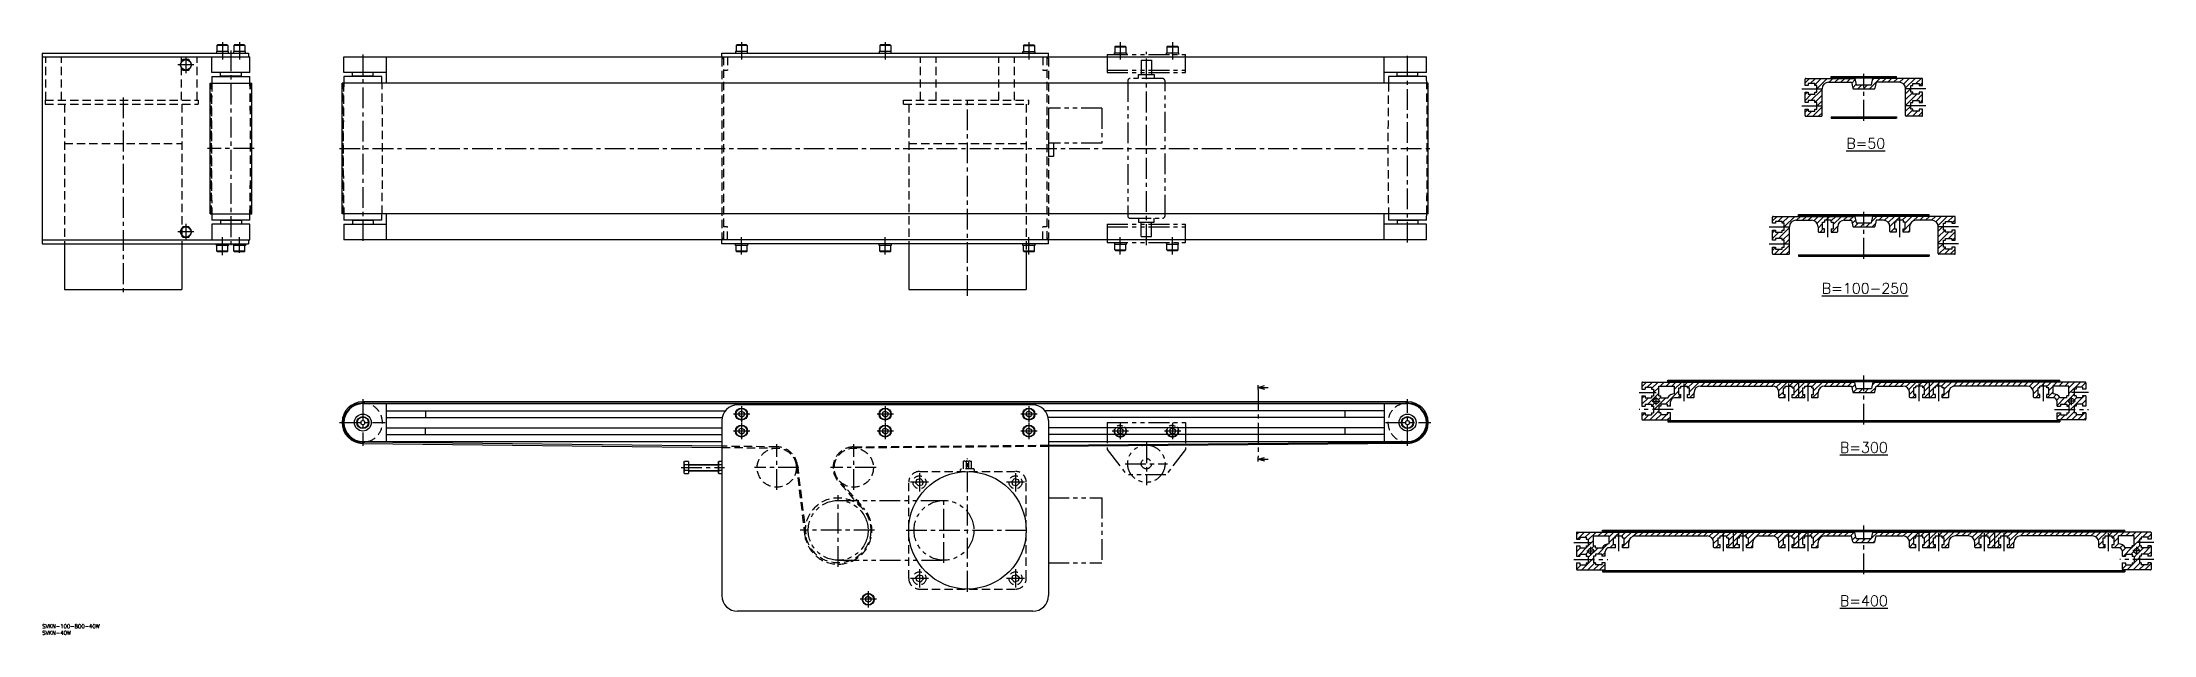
# Model space of a CAD drawing. Extents: x 0 to 1617, y -8 to 446.
import ezdxf

# ---------------------------------------------------------------- set-up
doc = ezdxf.new("R2010")
doc.units = 0
doc.header["$LTSCALE"] = 0.5
for name, pattern in [('CENTER', [50.8, 31.75, -6.35, 6.35, -6.35]), ('DASHED', [19.05, 12.7, -6.35]), ('PHANTOM', [63.5, 31.75, -6.35, 6.35, -6.35, 6.35, -6.35])]:
    doc.linetypes.add(name, pattern=pattern)
for name, color, linetype in [('MSM_CENTER', 1, 'CENTER'), ('MSM_CONTINUOUS', 7, 'CONTINUOUS'), ('MSM_DASHED', 4, 'DASHED'), ('MSM_IMAGINARY', 6, 'PHANTOM'), ('MSM_NARROW', 5, 'CONTINUOUS'), ('MSM_PART_NUMBER', 7, 'CONTINUOUS')]:
    doc.layers.add(name, color=color, linetype=linetype)
doc.styles.get("Standard").update_dxf_attribs({"font": 'txt.shx', "height": 3, "bigfont": 'bigfont.shx'})

msp = doc.modelspace()

# ---------------------------------------------------------------- texts
at = {"layer": 'MSM_PART_NUMBER'}
for s, p in [('%%UB=50', (1381.5, 364.3)), ('%%UB=100-250', (1362.7, 253.3)), ('%%UB=300', (1376.6, 131.4)), ('%%UB=400', (1376.6, 14))]:
    msp.add_text(s, height=8, dxfattribs=at).set_placement(p)

# ---------------------------------------------------------------- blocks, each defined once
blk = doc.blocks.new('*U2')
at = {"layer": 'MSM_PART_NUMBER'}
blk.add_text('SVKN-100-800-40W', height=3, dxfattribs=at).set_placement((0, -3))
blk = doc.blocks.new('*U3')
at = {"layer": 'MSM_PART_NUMBER'}
blk.add_text('SVKN-40W', height=3, dxfattribs=at).set_placement((0, -8))

# ---------------------------------------------------------------- linework, layer by layer
at = {"layer": 'MSM_CENTER'}
for p, q in [((138, 445.8), (138, 432.5)), ((144.5, 439.5), (144.5, 289.5)), ((151, 445.8), (151, 432.5)), ((535.5, 445.8), (535.5, 432.5)), ((645.5, 445.8), (645.5, 432.5)), ((755.5, 445.8), (755.5, 432.5)), ((825.5, 445.8), (825.5, 432.5)), ((845.5, 290.5), (845.5, 438.5)), ((865.5, 445.8), (865.5, 432.5)), ((116.2, 428.5), (103.8, 428.5)), ((110, 434.7), (110, 422.2)), ((245.5, 436.5), (245.5, 292.5)), ((1045.5, 292.5), (1045.5, 436.5)), ((1394.9, 385.7), (1394.9, 421.6)), ((1347.4, 410.1), (1365.1, 410.1)), ((1442.4, 410.1), (1424.7, 410.1)), ((62, 403.5), (62, 251.5)), ((708.5, 251.5), (708.5, 403.5)), ((1347.4, 397.1), (1365.1, 397.1)), ((1442.4, 397.1), (1424.7, 397.1)), ((162.4, 364.5), (126.6, 364.5)), ((227.6, 364.5), (1063.4, 364.5)), ((1367.4, 296.6), (1367.4, 311.9)), ((1394.9, 280), (1394.9, 315.9)), ((1422.4, 296.6), (1422.4, 311.9)), ((116.2, 300.5), (103.8, 300.5)), ((110, 306.8), (110, 294.3)), ((138, 282.6), (138, 296.5)), ((151, 284.6), (151, 296.5)), ((535.5, 283.2), (535.5, 296.5)), ((645.5, 283.2), (645.5, 296.5)), ((755.5, 283.2), (755.5, 296.5)), ((825.5, 283.2), (825.5, 296.5)), ((865.5, 283.2), (865.5, 296.5)), ((1322.4, 304.4), (1340.1, 304.4)), ((1322.4, 291.4), (1340.1, 291.4)), ((1467.4, 304.4), (1449.7, 304.4)), ((1467.4, 291.4), (1449.7, 291.4)), ((931, 179.8), (931, 128)), ((1257.4, 171), (1257.4, 184.5)), ((1337.4, 171), (1337.4, 184.5)), ((1352.4, 171), (1352.4, 184.5)), ((1394.9, 153.1), (1394.9, 190.5)), ((1437.4, 171), (1437.4, 184.5)), ((1452.4, 171), (1452.4, 184.5)), ((1532.4, 171), (1532.4, 184.5)), ((245.5, 172.4), (245.5, 136.6)), ((535.5, 167.2), (535.5, 154.7)), ((645.5, 167.2), (645.5, 154.7)), ((755.5, 167.2), (755.5, 154.7)), ((1045.5, 136.6), (1045.5, 172.4)), ((1222.9, 177.5), (1235.9, 177.5)), ((1248.9, 164.5), (1222.9, 164.5)), ((1232.8, 171), (1239, 171)), ((1235.9, 167.9), (1235.9, 174.1)), ((1540.9, 164.5), (1566.9, 164.5)), ((1557, 171), (1550.8, 171)), ((1566.9, 177.5), (1553.9, 177.5)), ((1553.9, 167.9), (1553.9, 174.1)), ((227.6, 154.5), (262.5, 154.5)), ((541.8, 161), (529.3, 161)), ((541.8, 148), (529.3, 148)), ((535.5, 154.2), (535.5, 141.7)), ((651.8, 161), (639.3, 161)), ((651.8, 148), (639.3, 148)), ((645.5, 154.2), (645.5, 141.7)), ((761.8, 161), (749.3, 161)), ((761.8, 148), (749.3, 148)), ((755.5, 154.2), (755.5, 141.7)), ((831.8, 148), (819.3, 148)), ((825.5, 154.2), (825.5, 141.7)), ((871.8, 148), (859.3, 148)), ((865.5, 154.2), (865.5, 141.7)), ((1028.5, 154.5), (1063.4, 154.5)), ((562.5, 103), (562.5, 137.9)), ((621.5, 103), (621.5, 137.9)), ((845.5, 139.3), (845.5, 106.7)), ((489.3, 120), (522.5, 120)), ((579.5, 120), (545.5, 120)), ((638.5, 120), (603.6, 120)), ((671.8, 115.8), (671.8, 101.8)), ((708.5, 25), (708.5, 127.1)), ((745.3, 115.8), (745.3, 101.8)), ((829.2, 123), (861.8, 123)), ((609.5, 44.1), (609.5, 99)), ((678.8, 108.8), (664.8, 108.8)), ((752.3, 108.8), (738.3, 108.8)), ((690.5, 47.1), (690.5, 96.9)), ((637.4, 72), (580.5, 72)), ((661.5, 72), (755.5, 72)), ((1207.4, 56.1), (1207.4, 69.7)), ((1287.4, 56.1), (1287.4, 69.7)), ((1302.4, 56.1), (1302.4, 69.7)), ((1337.4, 56.1), (1337.4, 69.7)), ((1352.4, 56.1), (1352.4, 69.7)), ((1394.9, 38.3), (1394.9, 75.7)), ((1437.4, 56.1), (1437.4, 69.7)), ((1452.4, 56.1), (1452.4, 69.7)), ((1487.4, 56.1), (1487.4, 69.7)), ((1502.4, 56.1), (1502.4, 69.7)), ((1582.4, 56.1), (1582.4, 69.7)), ((1172.9, 62.7), (1185.9, 62.7)), ((1172.9, 49.7), (1198.9, 49.7)), ((1182.8, 56.2), (1189, 56.2)), ((1185.9, 53.1), (1185.9, 59.3)), ((1616.9, 49.7), (1590.9, 49.7)), ((1607, 56.2), (1600.8, 56.2)), ((1616.9, 62.7), (1603.9, 62.7)), ((1603.9, 53.1), (1603.9, 59.3)), ((678.8, 35.2), (664.8, 35.2)), ((671.8, 42.2), (671.8, 28.2)), ((752.3, 35.2), (738.3, 35.2)), ((745.3, 42.2), (745.3, 28.2)), ((638.8, 19.2), (626.3, 19.2)), ((632.5, 25.4), (632.5, 12.9))]:
    msp.add_line(p, q, dxfattribs=at)
at = {"layer": 'MSM_CONTINUOUS'}
for p, q in [((0, 437.5), (0, 291.5)), ((0, 437.5), (158, 437.5)), ((142.6, 438.8), (133.4, 438.8)), ((133.4, 438.8), (133.4, 437.5)), ((134.2, 443.8), (133.7, 443.3)), ((142.2, 443.3), (133.7, 443.3)), ((133.7, 443.3), (133.7, 438.8)), ((141.7, 443.8), (134.2, 443.8)), ((137.7, 438.8), (138, 437.5)), ((138, 438.8), (138.3, 437.5)), ((142.2, 443.3), (141.7, 443.8)), ((142.2, 443.3), (142.2, 438.8)), ((142.6, 437.5), (142.6, 438.8)), ((155.6, 438.8), (146.4, 438.8)), ((146.4, 438.8), (146.4, 437.5)), ((147.2, 443.8), (146.7, 443.3)), ((155.2, 443.3), (146.7, 443.3)), ((146.7, 443.3), (146.7, 438.8)), ((154.7, 443.8), (147.2, 443.8)), ((150.7, 438.8), (151, 437.5)), ((151, 438.8), (151.3, 437.5)), ((155.2, 443.3), (154.7, 443.8)), ((155.2, 443.3), (155.2, 438.8)), ((155.6, 437.5), (155.6, 438.8)), ((158, 437.5), (158, 434.5)), ((520.5, 437.5), (770.5, 437.5)), ((520.5, 434.5), (520.5, 437.5)), ((540.1, 438.8), (530.9, 438.8)), ((530.9, 438.8), (530.9, 437.5)), ((531.8, 443.8), (531.3, 443.3)), ((539.8, 443.3), (531.3, 443.3)), ((531.3, 443.3), (531.3, 438.8)), ((539.3, 443.8), (531.8, 443.8)), ((535.3, 438.8), (535.5, 437.5)), ((535.5, 438.8), (535.8, 437.5)), ((539.8, 443.3), (539.3, 443.8)), ((539.8, 443.3), (539.8, 438.8)), ((540.1, 437.5), (540.1, 438.8)), ((650.1, 438.8), (640.9, 438.8)), ((640.9, 438.8), (640.9, 437.5)), ((641.8, 443.8), (641.3, 443.3)), ((649.8, 443.3), (641.3, 443.3)), ((641.3, 443.3), (641.3, 438.8)), ((649.3, 443.8), (641.8, 443.8)), ((645.3, 438.8), (645.5, 437.5)), ((645.5, 438.8), (645.8, 437.5)), ((649.8, 443.3), (649.3, 443.8)), ((649.8, 443.3), (649.8, 438.8)), ((650.1, 437.5), (650.1, 438.8)), ((750.9, 438.8), (760.1, 438.8)), ((750.9, 437.5), (750.9, 438.8)), ((751.3, 443.3), (751.8, 443.8)), ((751.3, 443.3), (759.8, 443.3)), ((751.3, 443.3), (751.3, 438.8)), ((751.8, 443.8), (759.3, 443.8)), ((755.5, 438.8), (755.3, 437.5)), ((755.8, 438.8), (755.5, 437.5)), ((759.3, 443.8), (759.8, 443.3)), ((759.8, 443.3), (759.8, 438.8)), ((760.1, 438.8), (760.1, 437.5)), ((770.5, 434.5), (770.5, 437.5)), ((0, 434.5), (159, 434.5)), ((107.7, 432.5), (105.4, 428.5)), ((105.4, 428.5), (107.7, 424.5)), ((112.3, 432.5), (107.7, 432.5)), ((107.7, 424.5), (112.3, 424.5)), ((114.6, 428.5), (112.3, 432.5)), ((112.3, 424.5), (114.6, 428.5)), ((130, 422.5), (130, 434.5)), ((159, 422.5), (130, 422.5)), ((136.5, 419.7), (136.5, 422.5)), ((152.5, 419.7), (152.5, 422.5)), ((159, 422.5), (159, 434.5)), ((231, 434.5), (1060, 434.5)), ((231, 422.5), (231, 434.5)), ((263.5, 422.5), (231, 422.5)), ((237.5, 419.7), (237.5, 422.5)), ((253.5, 419.7), (253.5, 422.5)), ((263.5, 434.5), (263.5, 414.5)), ((1027.5, 414.5), (1027.5, 434.5)), ((1060, 422.5), (1027.5, 422.5)), ((1037.5, 419.7), (1037.5, 422.5)), ((1053.5, 419.7), (1053.5, 422.5)), ((1060, 422.5), (1060, 434.5)), ((128.6, 414.5), (160.4, 414.5)), ((128.6, 314.5), (128.6, 414.5)), ((130, 419.5), (159, 419.5)), ((152.5, 419.7), (136.5, 419.7)), ((138.5, 419.5), (138.5, 419.7)), ((150.5, 419.5), (150.5, 419.7)), ((160.4, 314.5), (160.4, 414.5)), ((1061.4, 414.5), (229.6, 414.5)), ((229.6, 314.5), (229.6, 414.5)), ((260, 419.5), (231, 419.5)), ((253.5, 419.7), (237.5, 419.7)), ((239.5, 419.5), (239.5, 419.7)), ((251.5, 419.5), (251.5, 419.7)), ((1060, 419.5), (1031, 419.5)), ((1053.5, 419.7), (1037.5, 419.7)), ((1039.5, 419.5), (1039.5, 419.7)), ((1051.5, 419.5), (1051.5, 419.7)), ((1061.4, 314.5), (1061.4, 414.5)), ((1349.9, 412.7), (1349.9, 417.6)), ((1352.4, 412.7), (1349.9, 412.7)), ((1349.9, 407.5), (1352.4, 407.5)), ((1349.9, 399.7), (1349.9, 407.5)), ((1350.4, 418.1), (1387.9, 418.1)), ((1352.4, 414.2), (1352.4, 412.7)), ((1357.4, 414.2), (1352.4, 414.2)), ((1352.4, 407.5), (1352.4, 406)), ((1352.4, 406), (1357.4, 406)), ((1357.4, 412.7), (1357.4, 414.2)), ((1358.9, 412.7), (1357.4, 412.7)), ((1357.4, 407.5), (1358.9, 407.5)), ((1357.4, 406), (1357.4, 407.5)), ((1358.9, 407.5), (1358.9, 412.7)), ((1362.9, 389.6), (1362.9, 410.1)), ((1367.9, 415.1), (1385.5, 415.1)), ((1369.9, 418.6), (1369.9, 419.5)), ((1369.9, 419.5), (1419.9, 419.5)), ((1369.9, 418.6), (1419.9, 418.6)), ((1385.5, 415.1), (1386.5, 410.5)), ((1387, 410.1), (1402.9, 410.1)), ((1387.9, 418.1), (1389, 413.1)), ((1389, 413.1), (1400.8, 413.1)), ((1400.8, 413.1), (1401.9, 418.1)), ((1439.4, 418.1), (1401.9, 418.1)), ((1404.4, 415.1), (1403.4, 410.5)), ((1421.9, 415.1), (1404.4, 415.1)), ((1419.9, 418.6), (1419.9, 419.5)), ((1426.9, 389.6), (1426.9, 410.1)), ((1430.9, 407.5), (1430.9, 412.7)), ((1430.9, 412.7), (1432.4, 412.7)), ((1432.4, 407.5), (1430.9, 407.5)), ((1432.4, 412.7), (1432.4, 414.2)), ((1432.4, 414.2), (1437.4, 414.2)), ((1432.4, 406), (1432.4, 407.5)), ((1437.4, 406), (1432.4, 406)), ((1437.4, 414.2), (1437.4, 412.7)), ((1437.4, 412.7), (1439.9, 412.7)), ((1439.9, 407.5), (1437.4, 407.5)), ((1437.4, 407.5), (1437.4, 406)), ((1439.9, 412.7), (1439.9, 417.6)), ((1439.9, 399.7), (1439.9, 407.5)), ((1352.4, 399.7), (1349.9, 399.7)), ((1349.9, 394.5), (1352.4, 394.5)), ((1349.9, 389.6), (1349.9, 394.5)), ((1350.4, 389.1), (1362.4, 389.1)), ((1352.4, 401.2), (1352.4, 399.7)), ((1357.4, 401.2), (1352.4, 401.2)), ((1352.4, 394.5), (1352.4, 393)), ((1352.4, 393), (1357.4, 393)), ((1357.4, 399.7), (1357.4, 401.2)), ((1358.9, 399.7), (1357.4, 399.7)), ((1357.4, 394.5), (1358.9, 394.5)), ((1357.4, 393), (1357.4, 394.5)), ((1358.9, 394.5), (1358.9, 399.7)), ((1369.9, 388.6), (1369.9, 387.7)), ((1369.9, 388.6), (1419.9, 388.6)), ((1419.9, 388.6), (1419.9, 387.7)), ((1439.4, 389.1), (1427.4, 389.1)), ((1430.9, 394.5), (1430.9, 399.7)), ((1430.9, 399.7), (1432.4, 399.7)), ((1432.4, 394.5), (1430.9, 394.5)), ((1432.4, 399.7), (1432.4, 401.2)), ((1432.4, 401.2), (1437.4, 401.2)), ((1432.4, 393), (1432.4, 394.5)), ((1437.4, 393), (1432.4, 393)), ((1437.4, 401.2), (1437.4, 399.7)), ((1437.4, 399.7), (1439.9, 399.7)), ((1439.9, 394.5), (1437.4, 394.5)), ((1437.4, 394.5), (1437.4, 393)), ((1439.9, 389.6), (1439.9, 394.5)), ((1369.9, 387.7), (1419.9, 387.7)), ((128.6, 314.5), (160.4, 314.5)), ((159, 309.5), (130, 309.5)), ((152.5, 309.3), (136.5, 309.3)), ((136.5, 309.3), (136.5, 306.5)), ((138.5, 309.5), (138.5, 309.3)), ((150.5, 309.5), (150.5, 309.3)), ((152.5, 309.3), (152.5, 306.5)), ((1061.4, 314.5), (229.6, 314.5)), ((260, 309.5), (231, 309.5)), ((253.5, 309.3), (237.5, 309.3)), ((237.5, 309.3), (237.5, 306.5)), ((239.5, 309.5), (239.5, 309.3)), ((251.5, 309.5), (251.5, 309.3)), ((253.5, 309.3), (253.5, 306.5)), ((263.5, 314.5), (263.5, 294.5)), ((1027.5, 294.5), (1027.5, 314.5)), ((1060, 309.5), (1031, 309.5)), ((1053.5, 309.3), (1037.5, 309.3)), ((1037.5, 309.3), (1037.5, 306.5)), ((1039.5, 309.5), (1039.5, 309.3)), ((1051.5, 309.5), (1051.5, 309.3)), ((1053.5, 309.3), (1053.5, 306.5)), ((1324.9, 307.1), (1324.9, 311.9)), ((1325.4, 312.4), (1387.9, 312.4)), ((1327.4, 308.5), (1327.4, 307.1)), ((1332.4, 308.5), (1327.4, 308.5)), ((1332.4, 307.1), (1332.4, 308.5)), ((1342.9, 309.4), (1354.9, 309.4)), ((1344.9, 312.9), (1344.9, 313.8)), ((1344.9, 313.8), (1444.9, 313.8)), ((1344.9, 312.9), (1444.9, 312.9)), ((1363.3, 302.9), (1363.3, 307.9)), ((1363.3, 307.9), (1364.8, 307.9)), ((1370, 309.4), (1364.8, 309.4)), ((1364.8, 309.4), (1364.8, 307.9)), ((1370, 307.9), (1370, 309.4)), ((1370, 307.9), (1371.5, 307.9)), ((1371.5, 307.9), (1371.5, 302.9)), ((1379.9, 309.4), (1385.5, 309.4)), ((1385.5, 309.4), (1386.5, 304.8)), ((1387.9, 312.4), (1389, 307.4)), ((1389, 307.4), (1400.8, 307.4)), ((1400.8, 307.4), (1401.9, 312.4)), ((1464.4, 312.4), (1401.9, 312.4)), ((1404.4, 309.4), (1403.4, 304.8)), ((1409.9, 309.4), (1404.4, 309.4)), ((1418.3, 307.9), (1418.3, 302.9)), ((1419.8, 307.9), (1418.3, 307.9)), ((1425, 309.4), (1419.8, 309.4)), ((1419.8, 307.9), (1419.8, 309.4)), ((1425, 309.4), (1425, 307.9)), ((1426.5, 307.9), (1425, 307.9)), ((1426.5, 302.9), (1426.5, 307.9)), ((1446.9, 309.4), (1434.9, 309.4)), ((1444.9, 312.9), (1444.9, 313.8)), ((1457.4, 307.1), (1457.4, 308.5)), ((1457.4, 308.5), (1462.4, 308.5)), ((1462.4, 308.5), (1462.4, 307.1)), ((1464.9, 307.1), (1464.9, 311.9)), ((0, 294.5), (159, 294.5)), ((0, 291.5), (158, 291.5)), ((17, 291.5), (17, 256.3)), ((107.7, 304.5), (105.4, 300.5)), ((105.4, 300.5), (107.7, 296.5)), ((107, 291.5), (107, 256.3)), ((112.3, 304.5), (107.7, 304.5)), ((107.7, 296.5), (112.3, 296.5)), ((114.6, 300.5), (112.3, 304.5)), ((112.3, 296.5), (114.6, 300.5)), ((130, 306.5), (130, 294.5)), ((159, 306.5), (130, 306.5)), ((133.4, 290.2), (133.4, 291.5)), ((137.7, 290.2), (138, 291.5)), ((138, 290.2), (138.3, 291.5)), ((142.6, 291.5), (142.6, 290.2)), ((146.4, 290.2), (146.4, 291.5)), ((150.7, 290.2), (151, 291.5)), ((151, 290.2), (151.3, 291.5)), ((155.6, 291.5), (155.6, 290.2)), ((158, 294.5), (158, 291.5)), ((159, 294.5), (159, 306.5)), ((231, 306.5), (231, 294.5)), ((231, 306.5), (263.5, 306.5)), ((1060, 294.5), (231, 294.5)), ((520.5, 291.5), (520.5, 294.5)), ((770.5, 291.5), (520.5, 291.5)), ((530.9, 290.2), (530.9, 291.5)), ((535.3, 290.2), (535.5, 291.5)), ((535.5, 290.2), (535.8, 291.5)), ((540.1, 291.5), (540.1, 290.2)), ((640.9, 290.2), (640.9, 291.5)), ((645.3, 290.2), (645.5, 291.5)), ((645.5, 290.2), (645.8, 291.5)), ((650.1, 291.5), (650.1, 290.2)), ((663.5, 291.5), (663.5, 256.3)), ((750.9, 290.2), (750.9, 291.5)), ((755.3, 290.2), (755.5, 291.5)), ((755.5, 290.2), (755.8, 291.5)), ((760.1, 291.5), (760.1, 290.2)), ((770.5, 291.5), (770.5, 294.5)), ((1060, 306.5), (1027.5, 306.5)), ((1060, 294.5), (1060, 306.5)), ((1327.4, 307.1), (1324.9, 307.1)), ((1324.9, 301.9), (1327.4, 301.9)), ((1324.9, 294.1), (1324.9, 301.9)), ((1327.4, 294.1), (1324.9, 294.1)), ((1327.4, 301.9), (1327.4, 300.3)), ((1327.4, 300.3), (1332.4, 300.3)), ((1327.4, 295.5), (1327.4, 294.1)), ((1332.4, 295.5), (1327.4, 295.5)), ((1333.9, 307.1), (1332.4, 307.1)), ((1332.4, 301.9), (1333.9, 301.9)), ((1332.4, 300.3), (1332.4, 301.9)), ((1332.4, 294.1), (1332.4, 295.5)), ((1333.9, 294.1), (1332.4, 294.1)), ((1333.9, 301.9), (1333.9, 307.1)), ((1333.9, 288.9), (1333.9, 294.1)), ((1337.9, 283.9), (1337.9, 304.4)), ((1359.9, 304.4), (1359.9, 300.9)), ((1360.4, 300.4), (1364.8, 300.4)), ((1364.8, 302.9), (1363.3, 302.9)), ((1364.8, 300.4), (1364.8, 302.9)), ((1370, 302.9), (1371.5, 302.9)), ((1370, 302.9), (1370, 300.4)), ((1370, 300.4), (1374.4, 300.4)), ((1374.9, 300.9), (1374.9, 304.4)), ((1387, 304.4), (1402.9, 304.4)), ((1414.9, 300.9), (1414.9, 304.4)), ((1419.8, 300.4), (1415.4, 300.4)), ((1418.3, 302.9), (1419.8, 302.9)), ((1419.8, 302.9), (1419.8, 300.4)), ((1425, 302.9), (1426.5, 302.9)), ((1425, 300.4), (1425, 302.9)), ((1429.4, 300.4), (1425, 300.4)), ((1429.9, 304.4), (1429.9, 300.9)), ((1451.9, 283.9), (1451.9, 304.4)), ((1455.9, 301.9), (1455.9, 307.1)), ((1455.9, 307.1), (1457.4, 307.1)), ((1457.4, 301.9), (1455.9, 301.9)), ((1455.9, 288.9), (1455.9, 294.1)), ((1455.9, 294.1), (1457.4, 294.1)), ((1457.4, 300.3), (1457.4, 301.9)), ((1462.4, 300.3), (1457.4, 300.3)), ((1457.4, 294.1), (1457.4, 295.5)), ((1457.4, 295.5), (1462.4, 295.5)), ((1462.4, 307.1), (1464.9, 307.1)), ((1464.9, 301.9), (1462.4, 301.9)), ((1462.4, 301.9), (1462.4, 300.3)), ((1462.4, 295.5), (1462.4, 294.1)), ((1462.4, 294.1), (1464.9, 294.1)), ((1464.9, 294.1), (1464.9, 301.9)), ((142.6, 290.2), (133.4, 290.2)), ((133.7, 285.7), (133.7, 290.2)), ((142.2, 285.7), (133.7, 285.7)), ((134.2, 285.2), (133.7, 285.7)), ((141.7, 285.2), (134.2, 285.2)), ((142.2, 285.7), (141.7, 285.2)), ((142.2, 285.7), (142.2, 290.2)), ((155.6, 290.2), (146.4, 290.2)), ((146.7, 285.7), (146.7, 290.2)), ((155.2, 285.7), (146.7, 285.7)), ((147.2, 285.2), (146.7, 285.7)), ((154.7, 285.2), (147.2, 285.2)), ((155.2, 285.7), (154.7, 285.2)), ((155.2, 285.7), (155.2, 290.2)), ((540.1, 290.2), (530.9, 290.2)), ((531.3, 285.7), (531.3, 290.2)), ((539.8, 285.7), (531.3, 285.7)), ((531.8, 285.2), (531.3, 285.7)), ((539.3, 285.2), (531.8, 285.2)), ((539.8, 285.7), (539.3, 285.2)), ((539.8, 285.7), (539.8, 290.2)), ((650.1, 290.2), (640.9, 290.2)), ((641.3, 285.7), (641.3, 290.2)), ((649.8, 285.7), (641.3, 285.7)), ((641.8, 285.2), (641.3, 285.7)), ((649.3, 285.2), (641.8, 285.2)), ((649.8, 285.7), (649.3, 285.2)), ((649.8, 285.7), (649.8, 290.2)), ((760.1, 290.2), (750.9, 290.2)), ((751.3, 285.7), (751.3, 290.2)), ((759.8, 285.7), (751.3, 285.7)), ((751.8, 285.2), (751.3, 285.7)), ((759.3, 285.2), (751.8, 285.2)), ((753.5, 285.2), (753.5, 256.3)), ((759.8, 285.7), (759.3, 285.2)), ((759.8, 285.7), (759.8, 290.2)), ((1324.9, 283.9), (1324.9, 288.9)), ((1324.9, 288.9), (1327.4, 288.9)), ((1325.4, 283.4), (1337.4, 283.4)), ((1327.4, 288.9), (1327.4, 287.3)), ((1327.4, 287.3), (1332.4, 287.3)), ((1332.4, 288.9), (1333.9, 288.9)), ((1332.4, 287.3), (1332.4, 288.9)), ((1344.9, 282.9), (1344.9, 282)), ((1344.9, 282.9), (1444.9, 282.9)), ((1344.9, 282), (1444.9, 282)), ((1444.9, 282.9), (1444.9, 282)), ((1464.4, 283.4), (1452.4, 283.4)), ((1457.4, 288.9), (1455.9, 288.9)), ((1457.4, 287.3), (1457.4, 288.9)), ((1462.4, 287.3), (1457.4, 287.3)), ((1464.9, 288.9), (1462.4, 288.9)), ((1462.4, 288.9), (1462.4, 287.3)), ((1464.9, 283.9), (1464.9, 288.9)), ((17, 256.3), (107, 256.3)), ((663.5, 256.3), (753.5, 256.3)), ((1224.9, 185), (1224.9, 180.1)), ((1224.9, 180.1), (1227.4, 180.1)), ((1225.4, 185.5), (1344.4, 185.5)), ((1227.4, 181.6), (1227.4, 180.1)), ((1227.4, 181.6), (1232.4, 181.6)), ((1232.4, 181.6), (1232.4, 180.1)), ((1232.4, 180.1), (1233.9, 180.1)), ((1233.9, 180.1), (1233.9, 174.9)), ((1237.9, 182.5), (1249.9, 182.5)), ((1237.9, 174.9), (1237.9, 182.5)), ((1244.9, 186), (1244.9, 186.9)), ((1244.9, 186.9), (1544.9, 186.9)), ((1244.9, 186), (1544.9, 186)), ((1249.9, 176.5), (1249.9, 182.5)), ((1253.3, 181), (1254.8, 181)), ((1253.3, 176), (1253.3, 181)), ((1254.8, 182.5), (1260, 182.5)), ((1254.8, 181), (1254.8, 182.5)), ((1260, 181), (1260, 182.5)), ((1260, 181), (1261.5, 181)), ((1261.5, 176), (1261.5, 181)), ((1269.9, 182.5), (1324.9, 182.5)), ((1333.3, 181), (1334.8, 181)), ((1333.3, 176), (1333.3, 181)), ((1334.8, 182.5), (1340, 182.5)), ((1334.8, 181), (1334.8, 182.5)), ((1340, 181), (1340, 182.5)), ((1340, 181), (1341.5, 181)), ((1341.5, 176), (1341.5, 181)), ((1344.9, 185), (1344.9, 174)), ((1345.4, 185.5), (1387.5, 185.5)), ((1348.3, 181), (1349.8, 181)), ((1348.3, 176), (1348.3, 181)), ((1349.8, 182.5), (1355, 182.5)), ((1349.8, 181), (1349.8, 182.5)), ((1355, 181), (1355, 182.5)), ((1355, 181), (1356.5, 181)), ((1356.5, 176), (1356.5, 181)), ((1364.9, 182.5), (1385.5, 182.5)), ((1385.5, 182.5), (1386.5, 177.9)), ((1389, 180.5), (1388, 185.1)), ((1389, 180.5), (1400.8, 180.5)), ((1401.9, 185.5), (1400.8, 180.5)), ((1402.3, 185.5), (1444.4, 185.5)), ((1403.3, 177.9), (1404.4, 182.5)), ((1404.4, 182.5), (1424.9, 182.5)), ((1433.3, 176), (1433.3, 181)), ((1434.8, 181), (1433.3, 181)), ((1440, 182.5), (1434.8, 182.5)), ((1434.8, 181), (1434.8, 182.5)), ((1440, 181), (1440, 182.5)), ((1441.5, 181), (1440, 181)), ((1441.5, 176), (1441.5, 181)), ((1444.9, 185), (1444.9, 174)), ((1564.4, 185.5), (1445.4, 185.5)), ((1448.3, 176), (1448.3, 181)), ((1449.8, 181), (1448.3, 181)), ((1455, 182.5), (1449.8, 182.5)), ((1449.8, 181), (1449.8, 182.5)), ((1455, 181), (1455, 182.5)), ((1456.5, 181), (1455, 181)), ((1456.5, 176), (1456.5, 181)), ((1519.9, 182.5), (1464.9, 182.5)), ((1528.3, 176), (1528.3, 181)), ((1529.8, 181), (1528.3, 181)), ((1535, 182.5), (1529.8, 182.5)), ((1529.8, 181), (1529.8, 182.5)), ((1535, 181), (1535, 182.5)), ((1536.5, 181), (1535, 181)), ((1536.5, 176), (1536.5, 181)), ((1551.9, 182.5), (1539.9, 182.5)), ((1539.9, 176.5), (1539.9, 182.5)), ((1544.9, 186), (1544.9, 186.9)), ((1551.9, 174.9), (1551.9, 182.5)), ((1555.9, 180.1), (1555.9, 174.9)), ((1557.4, 180.1), (1555.9, 180.1)), ((1557.4, 181.6), (1557.4, 180.1)), ((1562.4, 181.6), (1557.4, 181.6)), ((1562.4, 181.6), (1562.4, 180.1)), ((1564.9, 180.1), (1562.4, 180.1)), ((1564.9, 185), (1564.9, 180.1)), ((1045.5, 170.4), (245.5, 170.4)), ((245.5, 169.5), (1045.5, 169.5)), ((245.5, 169), (1045.5, 169)), ((263.5, 169), (263.5, 140)), ((263.5, 163.6), (523.3, 163.6)), ((293.5, 163.6), (293.5, 158.4)), ((758.5, 168), (532.5, 168)), ((535.5, 163.3), (533.5, 162.1)), ((533.5, 162.1), (533.5, 159.9)), ((535.5, 163.3), (537.5, 162.1)), ((537.5, 162.1), (537.5, 159.9)), ((645.5, 163.3), (643.5, 162.1)), ((643.5, 162.1), (643.5, 159.9)), ((645.5, 163.3), (647.5, 162.1)), ((647.5, 162.1), (647.5, 159.9)), ((755.5, 163.3), (753.5, 162.1)), ((753.5, 162.1), (753.5, 159.9)), ((755.5, 163.3), (757.5, 162.1)), ((757.5, 162.1), (757.5, 159.9)), ((1027.5, 163.6), (767.8, 163.6)), ((997.5, 163.6), (997.5, 158.4)), ((1027.5, 169), (1027.5, 140)), ((1224.9, 174.9), (1227.4, 174.9)), ((1224.9, 174.9), (1224.9, 167.1)), ((1224.9, 167.1), (1227.4, 167.1)), ((1224.9, 161.9), (1227.4, 161.9)), ((1224.9, 161.9), (1224.9, 157)), ((1227.4, 174.9), (1227.4, 173.4)), ((1227.4, 173.4), (1232.4, 173.4)), ((1227.4, 168.6), (1227.4, 167.1)), ((1227.4, 168.6), (1232.4, 168.6)), ((1227.4, 161.9), (1227.4, 160.4)), ((1232.4, 174.9), (1232.4, 173.4)), ((1232.4, 174.9), (1233.9, 174.9)), ((1232.4, 168.6), (1232.4, 167.1)), ((1232.4, 167.1), (1233.9, 167.1)), ((1232.4, 161.9), (1232.4, 160.4)), ((1232.4, 161.9), (1233.9, 161.9)), ((1233.9, 167.1), (1233.9, 161.9)), ((1237.9, 174.9), (1239.4, 174.9)), ((1237.9, 167.1), (1237.9, 161.9)), ((1239.4, 167.1), (1237.9, 167.1)), ((1239.4, 161.9), (1237.9, 161.9)), ((1239.4, 173.4), (1239.4, 174.9)), ((1239.4, 173.4), (1244.7, 173.4)), ((1239.4, 168.6), (1239.4, 167.1)), ((1244.4, 168.6), (1239.4, 168.6)), ((1239.4, 161.9), (1239.4, 160.4)), ((1244.4, 168.6), (1244.4, 167.1)), ((1246.9, 167.1), (1244.4, 167.1)), ((1246.9, 161.9), (1244.4, 161.9)), ((1244.4, 161.9), (1244.4, 160.4)), ((1246.9, 167.1), (1246.9, 170.5)), ((1246.9, 157), (1246.9, 161.9)), ((1254.8, 173.5), (1249.9, 173.5)), ((1253.3, 176), (1254.8, 176)), ((1254.8, 173.5), (1254.8, 176)), ((1260, 173.5), (1260, 176)), ((1260, 176), (1261.5, 176)), ((1264.4, 173.5), (1260, 173.5)), ((1264.9, 174), (1264.9, 177.5)), ((1329.9, 174), (1329.9, 177.5)), ((1334.8, 173.5), (1330.4, 173.5)), ((1333.3, 176), (1334.8, 176)), ((1334.8, 173.5), (1334.8, 176)), ((1340, 173.5), (1340, 176)), ((1340, 176), (1341.5, 176)), ((1344.4, 173.5), (1340, 173.5)), ((1349.8, 173.5), (1345.4, 173.5)), ((1348.3, 176), (1349.8, 176)), ((1349.8, 173.5), (1349.8, 176)), ((1355, 173.5), (1355, 176)), ((1355, 176), (1356.5, 176)), ((1359.4, 173.5), (1355, 173.5)), ((1359.9, 174), (1359.9, 177.5)), ((1387, 177.5), (1402.8, 177.5)), ((1429.9, 174), (1429.9, 177.5)), ((1434.8, 173.5), (1430.4, 173.5)), ((1434.8, 176), (1433.3, 176)), ((1434.8, 173.5), (1434.8, 176)), ((1440, 173.5), (1440, 176)), ((1441.5, 176), (1440, 176)), ((1444.4, 173.5), (1440, 173.5)), ((1449.8, 173.5), (1445.4, 173.5)), ((1449.8, 176), (1448.3, 176)), ((1449.8, 173.5), (1449.8, 176)), ((1455, 173.5), (1455, 176)), ((1456.5, 176), (1455, 176)), ((1459.4, 173.5), (1455, 173.5)), ((1459.9, 174), (1459.9, 177.5)), ((1524.9, 174), (1524.9, 177.5)), ((1529.8, 173.5), (1525.4, 173.5)), ((1529.8, 176), (1528.3, 176)), ((1529.8, 173.5), (1529.8, 176)), ((1535, 173.5), (1535, 176)), ((1536.5, 176), (1535, 176)), ((1539.9, 173.5), (1535, 173.5)), ((1542.9, 167.1), (1542.9, 170.5)), ((1542.9, 167.1), (1545.4, 167.1)), ((1542.9, 157), (1542.9, 161.9)), ((1542.9, 161.9), (1545.4, 161.9)), ((1550.4, 173.4), (1545.2, 173.4)), ((1545.4, 168.6), (1545.4, 167.1)), ((1545.4, 168.6), (1550.4, 168.6)), ((1545.4, 161.9), (1545.4, 160.4)), ((1551.9, 174.9), (1550.4, 174.9)), ((1550.4, 173.4), (1550.4, 174.9)), ((1550.4, 168.6), (1550.4, 167.1)), ((1550.4, 167.1), (1551.9, 167.1)), ((1550.4, 161.9), (1550.4, 160.4)), ((1550.4, 161.9), (1551.9, 161.9)), ((1551.9, 167.1), (1551.9, 161.9)), ((1557.4, 174.9), (1555.9, 174.9)), ((1555.9, 167.1), (1555.9, 161.9)), ((1557.4, 167.1), (1555.9, 167.1)), ((1557.4, 161.9), (1555.9, 161.9)), ((1557.4, 174.9), (1557.4, 173.4)), ((1562.4, 173.4), (1557.4, 173.4)), ((1557.4, 168.6), (1557.4, 167.1)), ((1562.4, 168.6), (1557.4, 168.6)), ((1557.4, 161.9), (1557.4, 160.4)), ((1564.9, 174.9), (1562.4, 174.9)), ((1562.4, 174.9), (1562.4, 173.4)), ((1562.4, 168.6), (1562.4, 167.1)), ((1564.9, 167.1), (1562.4, 167.1)), ((1564.9, 161.9), (1562.4, 161.9)), ((1562.4, 161.9), (1562.4, 160.4)), ((1564.9, 174.9), (1564.9, 167.1)), ((1564.9, 161.9), (1564.9, 157)), ((245.5, 156.2), (244, 155.4)), ((244, 155.4), (244, 153.6)), ((244, 153.6), (245.5, 152.8)), ((247, 155.4), (245.5, 156.2)), ((245.5, 152.8), (247, 153.6)), ((247, 153.6), (247, 155.4)), ((263.5, 158.4), (520.8, 158.4)), ((263.5, 150.6), (520.5, 150.6)), ((293.5, 145.4), (293.5, 150.6)), ((520.5, 156), (520.5, 22)), ((535.5, 158.7), (533.5, 159.9)), ((535.5, 150.3), (533.5, 149.1)), ((533.5, 149.1), (533.5, 146.9)), ((535.5, 145.7), (533.5, 146.9)), ((535.5, 158.7), (537.5, 159.9)), ((535.5, 150.3), (537.5, 149.1)), ((535.5, 145.7), (537.5, 146.9)), ((537.5, 149.1), (537.5, 146.9)), ((645.5, 158.7), (643.5, 159.9)), ((645.5, 150.3), (643.5, 149.1)), ((643.5, 149.1), (643.5, 146.9)), ((645.5, 145.7), (643.5, 146.9)), ((645.5, 158.7), (647.5, 159.9)), ((645.5, 150.3), (647.5, 149.1)), ((645.5, 145.7), (647.5, 146.9)), ((647.5, 149.1), (647.5, 146.9)), ((755.5, 158.7), (753.5, 159.9)), ((755.5, 150.3), (753.5, 149.1)), ((753.5, 149.1), (753.5, 146.9)), ((755.5, 145.7), (753.5, 146.9)), ((755.5, 158.7), (757.5, 159.9)), ((755.5, 150.3), (757.5, 149.1)), ((755.5, 145.7), (757.5, 146.9)), ((757.5, 149.1), (757.5, 146.9)), ((1027.5, 158.4), (770.3, 158.4)), ((770.5, 156), (770.5, 22)), ((1027.5, 150.6), (770.5, 150.6)), ((997.5, 150.6), (997.5, 145.4)), ((1045.5, 156.2), (1044, 155.4)), ((1044, 155.4), (1044, 153.6)), ((1044, 153.6), (1045.5, 152.8)), ((1047, 155.4), (1045.5, 156.2)), ((1045.5, 152.8), (1047, 153.6)), ((1047, 153.6), (1047, 155.4)), ((1225.4, 156.5), (1246.4, 156.5)), ((1227.4, 160.4), (1232.4, 160.4)), ((1244.4, 160.4), (1239.4, 160.4)), ((1244.9, 156), (1244.9, 155.1)), ((1244.9, 156), (1544.9, 156)), ((1244.9, 155.1), (1544.9, 155.1)), ((1564.4, 156.5), (1543.4, 156.5)), ((1544.9, 156), (1544.9, 155.1)), ((1545.4, 160.4), (1550.4, 160.4)), ((1562.4, 160.4), (1557.4, 160.4)), ((520.5, 136.4), (245.4, 139.5)), ((245.4, 138.6), (520.5, 135.5)), ((245.5, 140), (520.5, 140)), ((263.5, 145.4), (520.5, 145.4)), ((1027.5, 145.4), (770.5, 145.4)), ((770.5, 140), (1045.5, 140)), ((770.5, 137.2), (1045.7, 139.5)), ((1045.7, 138.6), (770.5, 136.3)), ((491.3, 124), (491.7, 124.6)), ((491.3, 124), (491.3, 116)), ((491.3, 116), (491.7, 115.4)), ((494.8, 124.6), (491.7, 124.6)), ((491.7, 122.3), (494.8, 122.3)), ((494.8, 117.7), (491.7, 117.7)), ((491.7, 115.4), (494.8, 115.4)), ((494.8, 124.6), (494.8, 115.4)), ((494.8, 122.5), (517.7, 122.5)), ((494.8, 117.5), (517.7, 117.5)), ((517.7, 124), (518.1, 124.6)), ((517.7, 124), (517.7, 116)), ((517.7, 116), (518.1, 115.4)), ((520.5, 124.6), (518.1, 124.6)), ((518.1, 122.3), (520.5, 122.3)), ((520.5, 117.7), (518.1, 117.7)), ((518.1, 115.4), (520.5, 115.4)), ((1174.9, 70.2), (1174.9, 65.3)), ((1174.9, 65.3), (1177.4, 65.3)), ((1175.4, 70.7), (1294.4, 70.7)), ((1177.4, 66.8), (1177.4, 65.3)), ((1177.4, 66.8), (1182.4, 66.8)), ((1182.4, 66.8), (1182.4, 65.3)), ((1182.4, 65.3), (1183.9, 65.3)), ((1183.9, 65.3), (1183.9, 60.1)), ((1187.9, 67.7), (1199.9, 67.7)), ((1187.9, 60.1), (1187.9, 67.7)), ((1194.9, 72.1), (1594.9, 72.1)), ((1194.9, 71.2), (1194.9, 72.1)), ((1194.9, 71.2), (1594.9, 71.2)), ((1199.9, 61.7), (1199.9, 67.7)), ((1203.3, 66.2), (1204.8, 66.2)), ((1203.3, 61.2), (1203.3, 66.2)), ((1204.8, 67.7), (1210, 67.7)), ((1204.8, 66.2), (1204.8, 67.7)), ((1210, 66.2), (1210, 67.7)), ((1210, 66.2), (1211.5, 66.2)), ((1211.5, 61.2), (1211.5, 66.2)), ((1219.9, 67.7), (1274.9, 67.7)), ((1283.3, 66.2), (1284.8, 66.2)), ((1283.3, 61.2), (1283.3, 66.2)), ((1284.8, 67.7), (1290, 67.7)), ((1284.8, 66.2), (1284.8, 67.7)), ((1290, 66.2), (1290, 67.7)), ((1290, 66.2), (1291.5, 66.2)), ((1291.5, 61.2), (1291.5, 66.2)), ((1294.9, 70.2), (1294.9, 59.2)), ((1295.4, 70.7), (1344.4, 70.7)), ((1298.3, 66.2), (1299.8, 66.2)), ((1298.3, 61.2), (1298.3, 66.2)), ((1299.8, 67.7), (1305, 67.7)), ((1299.8, 66.2), (1299.8, 67.7)), ((1305, 66.2), (1305, 67.7)), ((1305, 66.2), (1306.5, 66.2)), ((1306.5, 61.2), (1306.5, 66.2)), ((1314.9, 67.7), (1324.9, 67.7)), ((1333.3, 66.2), (1334.8, 66.2)), ((1333.3, 61.2), (1333.3, 66.2)), ((1334.8, 67.7), (1340, 67.7)), ((1334.8, 66.2), (1334.8, 67.7)), ((1340, 66.2), (1340, 67.7)), ((1340, 66.2), (1341.5, 66.2)), ((1341.5, 61.2), (1341.5, 66.2)), ((1344.9, 70.2), (1344.9, 59.2)), ((1345.4, 70.7), (1387.5, 70.7)), ((1348.3, 66.2), (1349.8, 66.2)), ((1348.3, 61.2), (1348.3, 66.2)), ((1349.8, 67.7), (1355, 67.7)), ((1349.8, 66.2), (1349.8, 67.7)), ((1355, 66.2), (1355, 67.7)), ((1355, 66.2), (1356.5, 66.2)), ((1356.5, 61.2), (1356.5, 66.2)), ((1364.9, 67.7), (1385.5, 67.7)), ((1386.5, 63.1), (1385.5, 67.7)), ((1389, 65.7), (1388, 70.3)), ((1389, 65.7), (1400.8, 65.7)), ((1400.8, 65.7), (1401.9, 70.3)), ((1402.3, 70.7), (1444.4, 70.7)), ((1403.3, 63.1), (1404.4, 67.7)), ((1404.4, 67.7), (1424.9, 67.7)), ((1433.3, 66.2), (1434.8, 66.2)), ((1433.3, 61.2), (1433.3, 66.2)), ((1434.8, 67.7), (1440, 67.7)), ((1434.8, 66.2), (1434.8, 67.7)), ((1440, 66.2), (1440, 67.7)), ((1440, 66.2), (1441.5, 66.2)), ((1441.5, 61.2), (1441.5, 66.2)), ((1444.9, 70.2), (1444.9, 59.2)), ((1494.4, 70.7), (1445.4, 70.7)), ((1448.3, 66.2), (1449.8, 66.2)), ((1448.3, 61.2), (1448.3, 66.2)), ((1449.8, 67.7), (1455, 67.7)), ((1449.8, 66.2), (1449.8, 67.7)), ((1455, 66.2), (1455, 67.7)), ((1455, 66.2), (1456.5, 66.2)), ((1456.5, 61.2), (1456.5, 66.2)), ((1474.9, 67.7), (1464.9, 67.7)), ((1483.3, 66.2), (1484.8, 66.2)), ((1483.3, 61.2), (1483.3, 66.2)), ((1484.8, 67.7), (1490, 67.7)), ((1484.8, 66.2), (1484.8, 67.7)), ((1490, 66.2), (1490, 67.7)), ((1490, 66.2), (1491.5, 66.2)), ((1491.5, 61.2), (1491.5, 66.2)), ((1494.9, 70.2), (1494.9, 59.2)), ((1614.4, 70.7), (1495.4, 70.7)), ((1498.3, 66.2), (1499.8, 66.2)), ((1498.3, 61.2), (1498.3, 66.2)), ((1499.8, 67.7), (1505, 67.7)), ((1499.8, 66.2), (1499.8, 67.7)), ((1505, 66.2), (1505, 67.7)), ((1505, 66.2), (1506.5, 66.2)), ((1506.5, 61.2), (1506.5, 66.2)), ((1569.9, 67.7), (1514.9, 67.7)), ((1578.3, 66.2), (1579.8, 66.2)), ((1578.3, 61.2), (1578.3, 66.2)), ((1579.8, 67.7), (1585, 67.7)), ((1579.8, 66.2), (1579.8, 67.7)), ((1585, 66.2), (1585, 67.7)), ((1585, 66.2), (1586.5, 66.2)), ((1586.5, 61.2), (1586.5, 66.2)), ((1601.9, 67.7), (1589.9, 67.7)), ((1589.9, 61.7), (1589.9, 67.7)), ((1594.9, 71.2), (1594.9, 72.1)), ((1601.9, 60.1), (1601.9, 67.7)), ((1605.9, 65.3), (1605.9, 60.1)), ((1607.4, 65.3), (1605.9, 65.3)), ((1607.4, 66.8), (1607.4, 65.3)), ((1612.4, 66.8), (1607.4, 66.8)), ((1612.4, 66.8), (1612.4, 65.3)), ((1614.9, 65.3), (1612.4, 65.3)), ((1614.9, 70.2), (1614.9, 65.3)), ((1174.9, 60.1), (1177.4, 60.1)), ((1174.9, 60.1), (1174.9, 52.3)), ((1174.9, 52.3), (1177.4, 52.3)), ((1177.4, 60.1), (1177.4, 58.6)), ((1177.4, 58.6), (1182.4, 58.6)), ((1177.4, 53.8), (1177.4, 52.3)), ((1177.4, 53.8), (1182.4, 53.8)), ((1182.4, 60.1), (1182.4, 58.6)), ((1182.4, 60.1), (1183.9, 60.1)), ((1182.4, 53.8), (1182.4, 52.3)), ((1182.4, 52.3), (1183.9, 52.3)), ((1183.9, 52.3), (1183.9, 47.1)), ((1187.9, 60.1), (1189.4, 60.1)), ((1187.9, 52.3), (1187.9, 47.1)), ((1189.4, 52.3), (1187.9, 52.3)), ((1189.4, 58.6), (1189.4, 60.1)), ((1189.4, 58.6), (1194.7, 58.6)), ((1189.4, 53.8), (1189.4, 52.3)), ((1194.4, 53.8), (1189.4, 53.8)), ((1194.4, 53.8), (1194.4, 52.3)), ((1196.9, 52.3), (1194.4, 52.3)), ((1196.9, 52.3), (1196.9, 55.7)), ((1204.8, 58.7), (1199.9, 58.7)), ((1203.3, 61.2), (1204.8, 61.2)), ((1204.8, 58.7), (1204.8, 61.2)), ((1210, 58.7), (1210, 61.2)), ((1210, 61.2), (1211.5, 61.2)), ((1214.4, 58.7), (1210, 58.7)), ((1214.9, 59.2), (1214.9, 62.7)), ((1279.9, 59.2), (1279.9, 62.7)), ((1284.8, 58.7), (1280.4, 58.7)), ((1283.3, 61.2), (1284.8, 61.2)), ((1284.8, 58.7), (1284.8, 61.2)), ((1290, 58.7), (1290, 61.2)), ((1290, 61.2), (1291.5, 61.2)), ((1294.4, 58.7), (1290, 58.7)), ((1299.8, 58.7), (1295.4, 58.7)), ((1298.3, 61.2), (1299.8, 61.2)), ((1299.8, 58.7), (1299.8, 61.2)), ((1305, 58.7), (1305, 61.2)), ((1305, 61.2), (1306.5, 61.2)), ((1309.4, 58.7), (1305, 58.7)), ((1309.9, 59.2), (1309.9, 62.7)), ((1329.9, 59.2), (1329.9, 62.7)), ((1334.8, 58.7), (1330.4, 58.7)), ((1333.3, 61.2), (1334.8, 61.2)), ((1334.8, 58.7), (1334.8, 61.2)), ((1340, 58.7), (1340, 61.2)), ((1340, 61.2), (1341.5, 61.2)), ((1344.4, 58.7), (1340, 58.7)), ((1349.8, 58.7), (1345.4, 58.7)), ((1348.3, 61.2), (1349.8, 61.2)), ((1349.8, 58.7), (1349.8, 61.2)), ((1355, 58.7), (1355, 61.2)), ((1355, 61.2), (1356.5, 61.2)), ((1359.4, 58.7), (1355, 58.7)), ((1359.9, 59.2), (1359.9, 62.7)), ((1387, 62.7), (1402.8, 62.7)), ((1429.9, 59.2), (1429.9, 62.7)), ((1434.8, 58.7), (1430.4, 58.7)), ((1433.3, 61.2), (1434.8, 61.2)), ((1434.8, 58.7), (1434.8, 61.2)), ((1440, 58.7), (1440, 61.2)), ((1440, 61.2), (1441.5, 61.2)), ((1444.4, 58.7), (1440, 58.7)), ((1449.8, 58.7), (1445.4, 58.7)), ((1448.3, 61.2), (1449.8, 61.2)), ((1449.8, 58.7), (1449.8, 61.2)), ((1455, 58.7), (1455, 61.2)), ((1455, 61.2), (1456.5, 61.2)), ((1459.4, 58.7), (1455, 58.7)), ((1459.9, 59.2), (1459.9, 62.7)), ((1479.9, 59.2), (1479.9, 62.7)), ((1484.8, 58.7), (1480.4, 58.7)), ((1483.3, 61.2), (1484.8, 61.2)), ((1484.8, 58.7), (1484.8, 61.2)), ((1490, 58.7), (1490, 61.2)), ((1490, 61.2), (1491.5, 61.2)), ((1494.4, 58.7), (1490, 58.7)), ((1499.8, 58.7), (1495.4, 58.7)), ((1498.3, 61.2), (1499.8, 61.2)), ((1499.8, 58.7), (1499.8, 61.2)), ((1505, 58.7), (1505, 61.2)), ((1505, 61.2), (1506.5, 61.2)), ((1509.4, 58.7), (1505, 58.7)), ((1509.9, 59.2), (1509.9, 62.7)), ((1574.9, 59.2), (1574.9, 62.7)), ((1579.8, 58.7), (1575.4, 58.7)), ((1578.3, 61.2), (1579.8, 61.2)), ((1579.8, 58.7), (1579.8, 61.2)), ((1585, 58.7), (1585, 61.2)), ((1585, 61.2), (1586.5, 61.2)), ((1589.9, 58.7), (1585, 58.7)), ((1592.9, 52.3), (1592.9, 55.7)), ((1592.9, 52.3), (1595.4, 52.3)), ((1600.4, 58.6), (1595.2, 58.6)), ((1595.4, 53.8), (1595.4, 52.3)), ((1595.4, 53.8), (1600.4, 53.8)), ((1601.9, 60.1), (1600.4, 60.1)), ((1600.4, 58.6), (1600.4, 60.1)), ((1600.4, 53.8), (1600.4, 52.3)), ((1600.4, 52.3), (1601.9, 52.3)), ((1601.9, 52.3), (1601.9, 47.1)), ((1607.4, 60.1), (1605.9, 60.1)), ((1605.9, 52.3), (1605.9, 47.1)), ((1607.4, 52.3), (1605.9, 52.3)), ((1607.4, 60.1), (1607.4, 58.6)), ((1612.4, 58.6), (1607.4, 58.6)), ((1607.4, 53.8), (1607.4, 52.3)), ((1612.4, 53.8), (1607.4, 53.8)), ((1614.9, 60.1), (1612.4, 60.1)), ((1612.4, 60.1), (1612.4, 58.6)), ((1612.4, 53.8), (1612.4, 52.3)), ((1614.9, 52.3), (1612.4, 52.3)), ((1614.9, 60.1), (1614.9, 52.3)), ((1174.9, 47.1), (1177.4, 47.1)), ((1174.9, 47.1), (1174.9, 42.2)), ((1175.4, 41.7), (1196.4, 41.7)), ((1177.4, 47.1), (1177.4, 45.6)), ((1177.4, 45.6), (1182.4, 45.6)), ((1182.4, 47.1), (1182.4, 45.6)), ((1182.4, 47.1), (1183.9, 47.1)), ((1189.4, 47.1), (1187.9, 47.1)), ((1189.4, 47.1), (1189.4, 45.6)), ((1194.4, 45.6), (1189.4, 45.6)), ((1196.9, 47.1), (1194.4, 47.1)), ((1194.4, 47.1), (1194.4, 45.6)), ((1194.9, 41.2), (1594.9, 41.2)), ((1194.9, 41.2), (1194.9, 40.3)), ((1194.9, 40.3), (1594.9, 40.3)), ((1196.9, 42.2), (1196.9, 47.1)), ((1592.9, 42.2), (1592.9, 47.1)), ((1592.9, 47.1), (1595.4, 47.1)), ((1614.4, 41.7), (1593.4, 41.7)), ((1594.9, 41.2), (1594.9, 40.3)), ((1595.4, 47.1), (1595.4, 45.6)), ((1595.4, 45.6), (1600.4, 45.6)), ((1600.4, 47.1), (1600.4, 45.6)), ((1600.4, 47.1), (1601.9, 47.1)), ((1607.4, 47.1), (1605.9, 47.1)), ((1607.4, 47.1), (1607.4, 45.6)), ((1612.4, 45.6), (1607.4, 45.6)), ((1614.9, 47.1), (1612.4, 47.1)), ((1612.4, 47.1), (1612.4, 45.6)), ((1614.9, 47.1), (1614.9, 42.2)), ((632.5, 21.5), (630.5, 20.3)), ((630.5, 20.3), (630.5, 18.1)), ((632.5, 16.9), (630.5, 18.1)), ((632.5, 21.5), (634.5, 20.3)), ((632.5, 16.9), (634.5, 18.1)), ((634.5, 20.3), (634.5, 18.1)), ((758.5, 10), (532.5, 10))]:
    msp.add_line(p, q, dxfattribs=at)
for centre, radius in [((110, 428.5), 4), ((110, 300.5), 4), ((535.5, 161), 4.6), ((535.5, 161), 4.25), ((645.5, 161), 4.6), ((645.5, 161), 4.25), ((755.5, 161), 4.6), ((755.5, 161), 4.25), ((1235.9, 171), 2.1), ((1553.9, 171), 2.1), ((245.5, 154.5), 6.5), ((245.5, 154.5), 4.6), ((245.5, 154.5), 4.25), ((535.5, 148), 4.6), ((535.5, 148), 4.25), ((645.5, 148), 4.6), ((645.5, 148), 4.25), ((755.5, 148), 4.6), ((755.5, 148), 4.25), ((1045.5, 154.5), 6.5), ((1045.5, 154.5), 4.6), ((1045.5, 154.5), 4.25), ((708.5, 72), 45), ((1185.9, 56.2), 2.1), ((1603.9, 56.2), 2.1), ((632.5, 19.2), 4.6), ((632.5, 19.2), 4.25)]:
    msp.add_circle(centre, radius, dxfattribs=at)
for centre, radius, start, end in [((3154.8, 364.5), 3025.3, 178.9583, 179.053), ((-2865.8, 364.5), 3025.3, 0.947, 1.0417), ((3255.8, 364.5), 3025.3, 178.9583, 179.053), ((-2764.7, 364.5), 3025.3, 0.947, 1.0417), ((4055.8, 364.5), 3025.3, 178.9583, 179.053), ((-1964.7, 364.5), 3025.3, 0.947, 1.0417), ((1350.4, 417.6), 0.5, 90, 180), ((1367.9, 410.1), 5, 90, 180), ((1387, 410.6), 0.5, 192.4074, 270), ((1402.9, 410.6), 0.5, 270, 347.6793), ((1421.9, 410.1), 5, 0, 90), ((1439.4, 417.6), 0.5, 0, 90), ((1350.4, 389.6), 0.5, 180, 270), ((1362.4, 389.6), 0.5, 270, 0), ((1427.4, 389.6), 0.5, 180, 270), ((1439.4, 389.6), 0.5, 270, 0), ((3154.8, 364.5), 3025.3, 180.947, 181.0417), ((-2865.8, 364.5), 3025.3, 358.9583, 359.053), ((3255.8, 364.5), 3025.3, 180.947, 181.0417), ((-2764.7, 364.5), 3025.3, 358.9583, 359.053), ((4055.8, 364.5), 3025.3, 180.947, 181.0417), ((-1964.7, 364.5), 3025.3, 358.9583, 359.053), ((1325.4, 311.9), 0.5, 90, 180), ((1342.9, 304.4), 5, 90, 180), ((1354.9, 304.4), 5, 0, 90), ((1379.9, 304.4), 5, 90, 180), ((1409.9, 304.4), 5, 0, 90), ((1434.9, 304.4), 5, 90, 180), ((1446.9, 304.4), 5, 0, 90), ((1464.4, 311.9), 0.5, 0, 90), ((1360.4, 300.9), 0.5, 180, 270), ((1374.4, 300.9), 0.5, 270, 0), ((1387, 304.9), 0.5, 192.4074, 270), ((1402.9, 304.9), 0.5, 270, 347.6793), ((1415.4, 300.9), 0.5, 180, 270), ((1429.4, 300.9), 0.5, 270, 0), ((1325.4, 283.9), 0.5, 180, 270), ((1337.4, 283.9), 0.5, 270, 0), ((1452.4, 283.9), 0.5, 180, 270), ((1464.4, 283.9), 0.5, 270, 0), ((1225.4, 185), 0.5, 90, 180), ((1269.9, 177.5), 5, 90, 180), ((1324.9, 177.5), 5, 0, 90), ((1344.4, 185), 0.5, 0, 90), ((1345.4, 185), 0.5, 90, 180), ((1364.9, 177.5), 5, 90, 180), ((1387, 178), 0.5, 192.4074, 270), ((1387.5, 185), 0.5, 12.4074, 90), ((1402.3, 185), 0.5, 90, 167.5926), ((1402.8, 178), 0.5, 270, 347.5926), ((1424.9, 177.5), 5, 0, 90), ((1444.4, 185), 0.5, 0, 90), ((1445.4, 185), 0.5, 90, 180), ((1464.9, 177.5), 5, 90, 180), ((1519.9, 177.5), 5, 0, 90), ((1564.4, 185), 0.5, 0, 90), ((245.5, 154.5), 15.9, 90, 269.3497), ((245.5, 154.5), 15, 75.1649, 284.8351), ((245.5, 154.5), 14.5, 90, 270), ((532.5, 156), 12, 90, 180), ((758.5, 156), 12, 0, 90), ((1045.5, 154.5), 15, 255.1649, 104.8351), ((1045.5, 154.5), 15.9, 270.4863, 90), ((1045.5, 154.5), 14.5, 270, 90), ((1249.9, 170.5), 6, 90, 151.0967), ((1249.9, 170.5), 3, 90, 180), ((1264.4, 174), 0.5, 270, 0), ((1330.4, 174), 0.5, 180, 270), ((1344.4, 174), 0.5, 270, 0), ((1345.4, 174), 0.5, 180, 270), ((1359.4, 174), 0.5, 270, 0), ((1430.4, 174), 0.5, 180, 270), ((1444.4, 174), 0.5, 270, 0), ((1445.4, 174), 0.5, 180, 270), ((1459.4, 174), 0.5, 270, 0), ((1525.4, 174), 0.5, 180, 270), ((1539.9, 170.5), 6, 28.9033, 90), ((1539.9, 170.5), 3, 0, 90), ((1225.4, 157), 0.5, 180, 270), ((1246.4, 157), 0.5, 270, 0), ((1543.4, 157), 0.5, 180, 270), ((1564.4, 157), 0.5, 270, 0), ((493.4, 123.5), 2.04, 154.3842, 214.3842), ((499, 120), 7.64, 162.412, 197.588), ((493.4, 116.5), 2.04, 145.6158, 205.6158), ((519.8, 123.5), 2.04, 154.3842, 214.3842), ((525.4, 120), 7.64, 162.412, 197.588), ((519.8, 116.5), 2.04, 145.6158, 205.6158), ((1175.4, 70.2), 0.5, 90, 180), ((1219.9, 62.7), 5, 90, 180), ((1274.9, 62.7), 5, 0, 90), ((1294.4, 70.2), 0.5, 360, 90), ((1295.4, 70.2), 0.5, 90, 180), ((1314.9, 62.7), 5, 90, 180), ((1324.9, 62.7), 5, 0, 90), ((1344.4, 70.2), 0.5, 0, 90), ((1345.4, 70.2), 0.5, 90, 180), ((1364.9, 62.7), 5, 90, 180), ((1387.5, 70.2), 0.5, 12.4074, 90), ((1402.3, 70.2), 0.5, 90, 167.5926), ((1424.9, 62.7), 5, 0, 90), ((1444.4, 70.2), 0.5, 0, 90), ((1445.4, 70.2), 0.5, 90, 180), ((1464.9, 62.7), 5, 90, 180), ((1474.9, 62.7), 5, 0, 90), ((1494.4, 70.2), 0.5, 0, 90), ((1495.4, 70.2), 0.5, 90, 180), ((1514.9, 62.7), 5, 90, 180), ((1569.9, 62.7), 5, 0, 90), ((1614.4, 70.2), 0.5, 0, 90), ((1199.9, 55.7), 6, 90, 151.0967), ((1199.9, 55.7), 3, 90, 180), ((1214.4, 59.2), 0.5, 270, 0), ((1280.4, 59.2), 0.5, 180, 270), ((1294.4, 59.2), 0.5, 270, 360), ((1295.4, 59.2), 0.5, 180, 270), ((1309.4, 59.2), 0.5, 270, 0), ((1330.4, 59.2), 0.5, 180, 270), ((1344.4, 59.2), 0.5, 270, 0), ((1345.4, 59.2), 0.5, 180, 270), ((1359.4, 59.2), 0.5, 270, 0), ((1387, 63.2), 0.5, 192.4074, 270), ((1402.8, 63.2), 0.5, 270, 347.5926), ((1430.4, 59.2), 0.5, 180, 270), ((1444.4, 59.2), 0.5, 270, 0), ((1445.4, 59.2), 0.5, 180, 270), ((1459.4, 59.2), 0.5, 270, 0), ((1480.4, 59.2), 0.5, 180, 270), ((1494.4, 59.2), 0.5, 270, 0), ((1495.4, 59.2), 0.5, 180, 270), ((1509.4, 59.2), 0.5, 270, 0), ((1575.4, 59.2), 0.5, 180, 270), ((1589.9, 55.7), 6, 28.9033, 90), ((1589.9, 55.7), 3, 0, 90), ((1175.4, 42.2), 0.5, 180, 270), ((1196.4, 42.2), 0.5, 270, 0), ((1593.4, 42.2), 0.5, 180, 270), ((1614.4, 42.2), 0.5, 270, 0), ((532.5, 22), 12, 180, 270), ((758.5, 22), 12, 270, 0)]:
    msp.add_arc(centre, radius, start, end, dxfattribs=at)
at = {"layer": 'MSM_DASHED'}
for p, q in [((2.7, 401.5), (2.7, 434.5)), ((14.7, 401.5), (14.7, 434.5)), ((106.7, 401.5), (106.7, 434.5)), ((118.7, 401.5), (118.7, 434.5)), ((520.5, 433.5), (520.5, 295.5)), ((520.5, 433.5), (521.7, 433.5)), ((521.7, 434.5), (521.7, 294.5)), ((521.7, 424.5), (524.7, 424.5)), ((524.7, 434.5), (524.7, 424.5)), ((672.5, 401.5), (672.5, 434.5)), ((684.5, 401.5), (684.5, 434.5)), ((732.5, 401.5), (732.5, 434.5)), ((744.5, 401.5), (744.5, 434.5)), ((766.3, 434.5), (766.3, 424.5)), ((766.3, 424.5), (769.3, 424.5)), ((769.3, 434.5), (769.3, 294.5)), ((769.3, 433.5), (770.5, 433.5)), ((770.5, 433.5), (770.5, 295.5)), ((129.5, 314.5), (129.5, 414.5)), ((159.5, 314.5), (159.5, 414.5)), ((230.5, 314.5), (230.5, 414.5)), ((1060.5, 314.5), (1060.5, 414.5)), ((2.3, 401.5), (2.3, 398.3)), ((2.3, 401.5), (119.3, 401.5)), ((2.3, 398.3), (119.3, 398.3)), ((17, 398.3), (17, 291.5)), ((107, 398.3), (107, 291.5)), ((119.3, 401.5), (119.3, 398.3)), ((659.5, 401.5), (755.5, 401.5)), ((659.5, 398.3), (659.5, 401.5)), ((659.5, 398.3), (755.5, 398.3)), ((663.5, 398.3), (663.5, 291.5)), ((753.5, 398.3), (753.5, 285.2)), ((755.5, 398.3), (755.5, 401.5)), ((17, 368.3), (107, 368.3)), ((663.5, 368.3), (753.5, 368.3)), ((521.7, 295.5), (520.5, 295.5)), ((524.7, 304.5), (521.7, 304.5)), ((524.7, 294.5), (524.7, 304.5)), ((769.3, 304.5), (766.3, 304.5)), ((766.3, 294.5), (766.3, 304.5)), ((770.5, 295.5), (769.3, 295.5)), ((562.7, 135.9), (520.5, 136.4)), ((520.5, 135.5), (562.7, 135)), ((621.4, 135.9), (770.5, 137.2)), ((770.5, 136.3), (621.4, 135)), ((577.4, 121.8), (583.8, 68.9)), ((578.3, 121.9), (584.7, 69)), ((671.8, 117), (745.3, 117)), ((703.3, 117), (703.3, 118.5)), ((713.3, 119), (703.8, 119)), ((705.5, 119), (705.5, 125)), ((707.5, 125), (707.5, 119)), ((709.5, 119), (709.5, 125)), ((711.5, 119), (711.5, 125)), ((713.8, 117), (713.8, 118.5)), ((628.2, 88.6), (609.7, 109.4)), ((610.3, 110), (628.9, 89.2)), ((663.5, 35.2), (663.5, 108.8)), ((669, 108), (669.7, 110.8)), ((671, 106), (669, 108)), ((669.7, 110.8), (672.5, 111.6)), ((673.8, 106.7), (671, 106)), ((672.5, 111.6), (674.6, 109.5)), ((674.6, 109.5), (673.8, 106.7)), ((742.5, 109.5), (744.6, 111.6)), ((743.3, 106.7), (742.5, 109.5)), ((746.1, 106), (743.3, 106.7)), ((744.6, 111.6), (747.4, 110.8)), ((748.1, 108), (746.1, 106)), ((747.4, 110.8), (748.1, 108)), ((753.5, 35.2), (753.5, 108.8)), ((669, 36), (671, 38)), ((669.7, 33.2), (669, 36)), ((672.5, 32.4), (669.7, 33.2)), ((671, 38), (673.8, 37.3)), ((674.6, 34.5), (672.5, 32.4)), ((673.8, 37.3), (674.6, 34.5)), ((742.5, 34.5), (743.3, 37.3)), ((744.6, 32.4), (742.5, 34.5)), ((743.3, 37.3), (746.1, 38)), ((747.4, 33.2), (744.6, 32.4)), ((746.1, 38), (748.1, 36)), ((748.1, 36), (747.4, 33.2)), ((671.8, 27), (745.3, 27))]:
    msp.add_line(p, q, dxfattribs=at)
for centre, radius in [((562.5, 120), 15), ((621.5, 120), 15), ((671.8, 108.8), 5), ((745.3, 108.8), 5), ((609.5, 72), 25), ((671.8, 35.2), 5), ((745.3, 35.2), 5)]:
    msp.add_circle(centre, radius, dxfattribs=at)
for centre, radius, start, end in [((3154.8, 364.5), 3025.3, 179.053, 180.947), ((-2865.8, 364.5), 3025.3, 359.053, 0.947), ((3255.8, 364.5), 3025.3, 179.053, 180.947), ((-2764.7, 364.5), 3025.3, 359.053, 0.947), ((4055.8, 364.5), 3025.3, 179.053, 180.947), ((-1964.7, 364.5), 3025.3, 359.053, 0.947), ((245.5, 154.5), 15, 284.8351, 75.1649), ((1045.5, 154.5), 15, 104.8351, 255.1649), ((562.5, 120), 15.9, 6.8925, 89.3497), ((621.5, 120), 15.9, 90.4863, 221.7191), ((671.8, 108.8), 8.23, 90, 180), ((703.8, 118.5), 0.5, 90, 180), ((713.3, 118.5), 0.5, 0, 90), ((745.3, 108.8), 8.23, 0, 90), ((609.5, 72), 25.9, 186.8925, 41.7191), ((671.8, 35.2), 8.23, 180, 270), ((745.3, 35.2), 8.23, 270, 0)]:
    msp.add_arc(centre, radius, start, end, dxfattribs=at)
at = {"layer": 'MSM_IMAGINARY'}
for p, q in [((821, 437.8), (830.2, 437.8)), ((821, 436.5), (821, 437.8)), ((821.3, 442.3), (821.8, 442.8)), ((821.3, 442.3), (829.8, 442.3)), ((821.3, 442.3), (821.3, 437.8)), ((821.8, 442.8), (829.3, 442.8)), ((825.6, 437.8), (825.3, 436.5)), ((825.8, 437.8), (825.6, 436.5)), ((829.3, 442.8), (829.8, 442.3)), ((829.8, 442.3), (829.8, 437.8)), ((830.2, 437.8), (830.2, 436.5)), ((861, 436.5), (861, 437.8)), ((861, 437.8), (870.2, 437.8)), ((861.3, 442.3), (861.8, 442.8)), ((861.3, 442.3), (861.3, 437.8)), ((861.3, 442.3), (869.8, 442.3)), ((861.8, 442.8), (869.3, 442.8)), ((865.6, 437.8), (865.3, 436.5)), ((865.8, 437.8), (865.6, 436.5)), ((869.3, 442.8), (869.8, 442.3)), ((869.8, 442.3), (869.8, 437.8)), ((870.2, 437.8), (870.2, 436.5)), ((815.5, 436.5), (875.5, 436.5)), ((815.5, 436.5), (815.5, 422.5)), ((815.5, 424.5), (875.5, 424.5)), ((815.5, 422.5), (875.5, 422.5)), ((839.5, 418), (839.5, 421)), ((839.5, 421), (851.5, 421)), ((841.6, 432), (849.5, 432)), ((841.6, 432), (841.6, 421)), ((849.5, 432), (849.5, 421)), ((851.5, 421), (851.5, 418)), ((875.5, 422.5), (875.5, 436.5)), ((831.2, 416), (831.2, 313)), ((857.8, 418), (833.2, 418)), ((859.8, 313), (859.8, 416)), ((770.5, 395.3), (770.5, 358.3)), ((811.5, 395.3), (770.5, 395.3)), ((811.5, 395.3), (811.5, 368.6)), ((811.5, 368.6), (770.5, 368.6)), ((774.5, 358.3), (770.5, 358.3)), ((774.5, 368.6), (774.5, 358.3)), ((833.2, 311), (857.8, 311)), ((839.5, 311), (839.5, 308)), ((839.5, 308), (851.5, 308)), ((841.6, 297), (841.6, 308)), ((849.5, 297), (849.5, 308)), ((851.5, 308), (851.5, 311)), ((815.5, 306.5), (875.5, 306.5)), ((815.5, 306.5), (815.5, 292.5)), ((815.5, 304.5), (875.5, 304.5)), ((815.5, 292.5), (875.5, 292.5)), ((821, 292.5), (821, 291.2)), ((821, 291.2), (830.2, 291.2)), ((821.3, 286.7), (821.3, 291.2)), ((825.6, 291.2), (825.3, 292.5)), ((825.8, 291.2), (825.6, 292.5)), ((829.8, 286.7), (829.8, 291.2)), ((830.2, 291.2), (830.2, 292.5)), ((841.6, 297), (849.5, 297)), ((861, 292.5), (861, 291.2)), ((861, 291.2), (870.2, 291.2)), ((861.3, 286.7), (861.3, 291.2)), ((865.6, 291.2), (865.3, 292.5)), ((865.8, 291.2), (865.6, 292.5)), ((869.8, 286.7), (869.8, 291.2)), ((870.2, 291.2), (870.2, 292.5)), ((875.5, 292.5), (875.5, 306.5)), ((821.3, 286.7), (829.8, 286.7)), ((821.3, 286.7), (821.8, 286.2)), ((821.8, 286.2), (829.3, 286.2)), ((829.3, 286.2), (829.8, 286.7)), ((861.3, 286.7), (861.8, 286.2)), ((861.3, 286.7), (869.8, 286.7)), ((861.8, 286.2), (869.3, 286.2)), ((869.3, 286.2), (869.8, 286.7)), ((815.5, 154.5), (815.5, 134)), ((815.5, 154.5), (875.5, 154.5)), ((825.5, 150.3), (823.5, 149.1)), ((823.5, 149.1), (823.5, 146.9)), ((825.5, 145.7), (823.5, 146.9)), ((825.5, 150.3), (827.5, 149.1)), ((825.5, 145.7), (827.5, 146.9)), ((827.5, 149.1), (827.5, 146.9)), ((865.5, 150.3), (863.5, 149.1)), ((863.5, 149.1), (863.5, 146.9)), ((865.5, 145.7), (863.5, 146.9)), ((865.5, 150.3), (867.5, 149.1)), ((865.5, 145.7), (867.5, 146.9)), ((867.5, 149.1), (867.5, 146.9)), ((875.5, 154.5), (875.5, 134)), ((815.5, 134), (830.5, 114.5)), ((875.5, 134), (860.5, 114.5)), ((860.5, 114.5), (830.5, 114.5)), ((609.4, 94.9), (690.5, 94.9)), ((770.5, 97), (811.5, 97)), ((811.5, 97), (811.5, 47)), ((609.7, 49.1), (690.5, 49.1)), ((770.5, 47), (811.5, 47))]:
    msp.add_line(p, q, dxfattribs=at)
for centre, radius in [((825.5, 148), 4.6), ((825.5, 148), 4.25), ((865.5, 148), 4.6), ((865.5, 148), 4.25), ((845.5, 123), 14.3), ((845.5, 123), 3.93), ((609.5, 72), 22.9), ((690.5, 72), 22.9)]:
    msp.add_circle(centre, radius, dxfattribs=at)
for centre, start, end in [((833.2, 416), 90, 180), ((857.8, 416), 0, 90), ((833.2, 313), 180, 270), ((857.8, 313), 270, 0)]:
    msp.add_arc(centre, 2, start, end, dxfattribs=at)
at = {"layer": 'MSM_NARROW'}
for p, q in [((1349.9, 414.7), (1353.3, 418.1)), ((1349.9, 405.7), (1351.8, 407.5)), ((1349.9, 401.2), (1354.7, 406)), ((1353.9, 414.2), (1357.8, 418.1)), ((1354.4, 401.2), (1362.9, 409.7)), ((1357.4, 413.2), (1362.3, 418.1)), ((1357.4, 399.7), (1362.9, 405.2)), ((1358.9, 410.2), (1366.8, 418.1)), ((1368.3, 415.1), (1371.3, 418.1)), ((1371.3, 418.6), (1370.4, 419.5)), ((1372.8, 415.1), (1375.8, 418.1)), ((1375.8, 418.6), (1374.9, 419.5)), ((1377.3, 415.1), (1380.3, 418.1)), ((1380.3, 418.6), (1379.4, 419.5)), ((1381.8, 415.1), (1384.8, 418.1)), ((1384.8, 418.6), (1383.9, 419.5)), ((1385.6, 414.4), (1388.1, 417)), ((1386.4, 410.8), (1388.9, 413.3)), ((1389.3, 418.6), (1388.4, 419.5)), ((1390.3, 410.1), (1393.3, 413.1)), ((1393.8, 418.6), (1392.9, 419.5)), ((1394.7, 410.1), (1397.7, 413.1)), ((1398.3, 418.6), (1397.4, 419.5)), ((1399.2, 410.1), (1407.2, 418.1)), ((1401.6, 417), (1402.7, 418.1)), ((1402.8, 418.6), (1401.9, 419.5)), ((1407.3, 418.6), (1406.4, 419.5)), ((1408.7, 415.1), (1411.7, 418.1)), ((1411.7, 418.6), (1410.8, 419.5)), ((1413.2, 415.1), (1416.2, 418.1)), ((1416.2, 418.6), (1415.3, 419.5)), ((1417.7, 415.1), (1420.7, 418.1)), ((1419.9, 419.4), (1419.8, 419.5)), ((1422.2, 415.1), (1425.2, 418.1)), ((1425.3, 413.8), (1429.7, 418.1)), ((1426.9, 410.8), (1434.2, 418.1)), ((1426.9, 406.4), (1430.9, 410.4)), ((1426.9, 401.9), (1432.4, 407.4)), ((1426.9, 397.4), (1435.5, 406)), ((1434.8, 414.2), (1438.7, 418.1)), ((1435.2, 401.2), (1439.9, 405.9)), ((1437.8, 412.7), (1439.9, 414.9)), ((1349.9, 392.2), (1352.2, 394.5)), ((1351.3, 389.1), (1355.2, 393)), ((1355.8, 389.1), (1362.9, 396.3)), ((1358.9, 396.8), (1362.9, 400.8)), ((1360.3, 389.1), (1362.9, 391.8)), ((1370.8, 387.7), (1369.9, 388.6)), ((1375.3, 387.7), (1374.4, 388.6)), ((1379.8, 387.7), (1378.9, 388.6)), ((1384.3, 387.7), (1383.4, 388.6)), ((1388.8, 387.7), (1387.9, 388.6)), ((1393.3, 387.7), (1392.4, 388.6)), ((1397.7, 387.7), (1396.8, 388.6)), ((1402.2, 387.7), (1401.3, 388.6)), ((1406.7, 387.7), (1405.8, 388.6)), ((1411.2, 387.7), (1410.3, 388.6)), ((1415.7, 387.7), (1414.8, 388.6)), ((1419.9, 388), (1419.3, 388.6)), ((1426.9, 392.9), (1430.9, 396.9)), ((1427.6, 389.1), (1432.4, 393.9)), ((1432.1, 389.1), (1436, 393)), ((1436.6, 389.1), (1439.9, 392.4)), ((1437.4, 394.4), (1437.5, 394.5)), ((1438.3, 399.7), (1439.9, 401.4)), ((1324.9, 308.9), (1328.5, 312.4)), ((1329.1, 308.5), (1333, 312.4)), ((1332.4, 307.4), (1337.5, 312.4)), ((1333.9, 304.4), (1342, 312.4)), ((1343.4, 309.4), (1346.4, 312.4)), ((1346.8, 312.9), (1345.9, 313.8)), ((1347.9, 309.4), (1350.9, 312.4)), ((1351.3, 312.9), (1350.4, 313.8)), ((1352.4, 309.4), (1355.4, 312.4)), ((1355.8, 312.9), (1354.9, 313.8)), ((1356.6, 309.1), (1359.9, 312.4)), ((1359.1, 307.1), (1364.4, 312.4)), ((1360.3, 312.9), (1359.4, 313.8)), ((1364.8, 312.9), (1363.9, 313.8)), ((1364.4, 307.9), (1364.8, 308.4)), ((1365.9, 309.4), (1368.9, 312.4)), ((1369.3, 312.9), (1368.4, 313.8)), ((1370, 309.1), (1373.4, 312.4)), ((1371.5, 306.1), (1377.9, 312.4)), ((1373.7, 312.9), (1372.8, 313.8)), ((1378.2, 312.9), (1377.3, 313.8)), ((1379.3, 309.4), (1382.4, 312.4)), ((1382.7, 312.9), (1381.8, 313.8)), ((1383.9, 309.4), (1386.9, 312.4)), ((1386, 307), (1388.5, 309.6)), ((1387.2, 312.9), (1386.3, 313.8)), ((1387.8, 304.4), (1390.8, 307.4)), ((1391.7, 312.9), (1390.8, 313.8)), ((1392.3, 304.4), (1395.3, 307.4)), ((1396.2, 312.9), (1395.3, 313.8)), ((1396.8, 304.4), (1399.8, 307.4)), ((1400.7, 312.9), (1399.8, 313.8)), ((1401, 308.6), (1404.8, 312.4)), ((1405.2, 312.9), (1404.3, 313.8)), ((1406.3, 309.4), (1409.3, 312.4)), ((1409.7, 312.9), (1408.8, 313.8)), ((1410.7, 309.4), (1413.8, 312.4)), ((1414.2, 312.9), (1413.3, 313.8)), ((1413.6, 307.8), (1418.3, 312.4)), ((1414.9, 304.6), (1422.8, 312.4)), ((1418.6, 312.9), (1417.7, 313.8)), ((1423.1, 312.9), (1422.2, 313.8)), ((1424.3, 309.4), (1427.3, 312.4)), ((1426.5, 307.2), (1431.8, 312.4)), ((1427.6, 312.9), (1426.7, 313.8)), ((1432.1, 312.9), (1431.2, 313.8)), ((1432.7, 308.9), (1436.3, 312.4)), ((1436.6, 312.9), (1435.7, 313.8)), ((1437.7, 309.4), (1440.7, 312.4)), ((1441.1, 312.9), (1440.2, 313.8)), ((1442.2, 309.4), (1445.2, 312.4)), ((1444.9, 313.6), (1444.7, 313.8)), ((1446.7, 309.4), (1449.7, 312.4)), ((1450.1, 308.3), (1454.2, 312.4)), ((1451.8, 305.5), (1458.7, 312.4)), ((1459.3, 308.5), (1463.2, 312.4)), ((1462.4, 307.2), (1464.9, 309.7)), ((1324.9, 299.9), (1326.9, 301.9)), ((1324.9, 295.4), (1329.9, 300.3)), ((1329.5, 295.5), (1337.9, 303.9)), ((1332.6, 294.1), (1337.9, 299.4)), ((1333.9, 290.9), (1337.9, 294.9)), ((1359.9, 303.5), (1363.3, 306.9)), ((1361.4, 300.4), (1363.9, 302.9)), ((1370.4, 300.4), (1375, 305)), ((1401.3, 304.4), (1403.9, 307)), ((1415.3, 300.4), (1418.3, 303.5)), ((1419.8, 300.4), (1419.8, 300.5)), ((1425, 301.2), (1430.4, 306.6)), ((1428.7, 300.4), (1429.9, 301.6)), ((1451.9, 301.2), (1455.9, 305.2)), ((1451.9, 296.7), (1457.1, 301.9)), ((1451.9, 292.2), (1460.1, 300.3)), ((1451.9, 287.7), (1455.9, 291.7)), ((1459.8, 295.5), (1464.9, 300.7)), ((1462.8, 294.1), (1464.9, 296.2)), ((1324.9, 286.4), (1327.4, 288.9)), ((1326.4, 283.4), (1330.3, 287.3)), ((1330.9, 283.4), (1337.9, 290.4)), ((1335.4, 283.4), (1337.9, 286)), ((1346.3, 282), (1345.4, 282.9)), ((1350.8, 282), (1349.9, 282.9)), ((1355.3, 282), (1354.4, 282.9)), ((1359.7, 282), (1358.8, 282.9)), ((1364.2, 282), (1363.3, 282.9)), ((1368.7, 282), (1367.8, 282.9)), ((1373.2, 282), (1372.3, 282.9)), ((1377.7, 282), (1376.8, 282.9)), ((1382.2, 282), (1381.3, 282.9)), ((1386.7, 282), (1385.8, 282.9)), ((1391.2, 282), (1390.3, 282.9)), ((1395.7, 282), (1394.8, 282.9)), ((1400.2, 282), (1399.3, 282.9)), ((1404.6, 282), (1403.7, 282.9)), ((1409.1, 282), (1408.2, 282.9)), ((1413.6, 282), (1412.7, 282.9)), ((1418.1, 282), (1417.2, 282.9)), ((1422.6, 282), (1421.7, 282.9)), ((1427.1, 282), (1426.2, 282.9)), ((1431.6, 282), (1430.7, 282.9)), ((1436.1, 282), (1435.2, 282.9)), ((1440.6, 282), (1439.7, 282.9)), ((1444.9, 282.1), (1444.2, 282.9)), ((1452.2, 283.5), (1457.4, 288.7)), ((1456.6, 283.4), (1460.5, 287.3)), ((1461.1, 283.4), (1464.9, 287.2)), ((1224.9, 181.9), (1228.5, 185.5)), ((1229.1, 181.6), (1233, 185.5)), ((1232.4, 180.5), (1237.5, 185.5)), ((1233.9, 177.5), (1237.9, 181.5)), ((1239, 182.5), (1242, 185.5)), ((1243.1, 168.6), (1253.3, 178.9)), ((1243.5, 182.5), (1246.5, 185.5)), ((1248, 182.5), (1251, 185.5)), ((1249.2, 186), (1248.3, 186.9)), ((1249.9, 180), (1255.5, 185.5)), ((1253.7, 186), (1252.8, 186.9)), ((1257, 182.5), (1260, 185.5)), ((1258.2, 186), (1257.3, 186.9)), ((1260, 181.1), (1264.4, 185.5)), ((1261.5, 178.1), (1268.9, 185.5)), ((1262.7, 186), (1261.8, 186.9)), ((1267.2, 186), (1266.3, 186.9)), ((1270.4, 182.5), (1273.4, 185.5)), ((1271.7, 186), (1270.8, 186.9)), ((1274.9, 182.5), (1277.9, 185.5)), ((1276.1, 186), (1275.2, 186.9)), ((1279.4, 182.5), (1282.4, 185.5)), ((1280.6, 186), (1279.7, 186.9)), ((1283.9, 182.5), (1286.9, 185.5)), ((1285.1, 186), (1284.2, 186.9)), ((1288.4, 182.5), (1291.4, 185.5)), ((1289.6, 186), (1288.7, 186.9)), ((1292.9, 182.5), (1295.9, 185.5)), ((1294.1, 186), (1293.2, 186.9)), ((1297.4, 182.5), (1300.4, 185.5)), ((1298.6, 186), (1297.7, 186.9)), ((1301.9, 182.5), (1304.9, 185.5)), ((1303.1, 186), (1302.2, 186.9)), ((1306.3, 182.5), (1309.3, 185.5)), ((1307.6, 186), (1306.7, 186.9)), ((1310.8, 182.5), (1313.8, 185.5)), ((1312.1, 186), (1311.2, 186.9)), ((1315.3, 182.5), (1318.3, 185.5)), ((1316.6, 186), (1315.7, 186.9)), ((1319.8, 182.5), (1322.8, 185.5)), ((1321, 186), (1320.1, 186.9)), ((1324.3, 182.5), (1327.3, 185.5)), ((1325.5, 186), (1324.6, 186.9)), ((1327.9, 181.6), (1331.8, 185.5)), ((1330, 186), (1329.1, 186.9)), ((1329.7, 179), (1336.3, 185.5)), ((1329.9, 174.7), (1333.3, 178.1)), ((1334.5, 186), (1333.6, 186.9)), ((1337.8, 182.5), (1340.8, 185.5)), ((1339, 186), (1338.1, 186.9)), ((1340.8, 181), (1344.9, 185.2)), ((1341.5, 177.3), (1349.8, 185.5)), ((1342.2, 173.5), (1348.3, 179.6)), ((1343.5, 186), (1342.6, 186.9)), ((1345, 185.2), (1345.2, 185.5)), ((1348, 186), (1347.1, 186.9)), ((1349.7, 181), (1349.8, 181.1)), ((1351.2, 182.5), (1354.2, 185.5)), ((1352.5, 186), (1351.6, 186.9)), ((1355, 181.8), (1358.7, 185.5)), ((1357, 186), (1356.1, 186.9)), ((1356.5, 178.8), (1363.2, 185.5)), ((1361.5, 186), (1360.6, 186.9)), ((1364.7, 182.5), (1367.7, 185.5)), ((1366, 186), (1365.1, 186.9)), ((1369.2, 182.5), (1372.2, 185.5)), ((1370.4, 186), (1369.5, 186.9)), ((1373.7, 182.5), (1376.7, 185.5)), ((1374.9, 186), (1374, 186.9)), ((1378.2, 182.5), (1381.2, 185.5)), ((1379.4, 186), (1378.5, 186.9)), ((1382.7, 182.5), (1385.7, 185.5)), ((1383.9, 186), (1383, 186.9)), ((1385.8, 181.2), (1388.3, 183.7)), ((1386.7, 177.6), (1389.7, 180.5)), ((1388.4, 186), (1387.5, 186.9)), ((1391.1, 177.5), (1394.1, 180.5)), ((1392.9, 186), (1392, 186.9)), ((1395.6, 177.5), (1398.6, 180.5)), ((1397.4, 186), (1396.5, 186.9)), ((1400.1, 177.5), (1404.1, 181.5)), ((1401.9, 186), (1401, 186.9)), ((1401.5, 183.3), (1403.6, 185.5)), ((1405.1, 182.5), (1408.1, 185.5)), ((1406.4, 186), (1405.5, 186.9)), ((1409.6, 182.5), (1412.6, 185.5)), ((1410.9, 186), (1410, 186.9)), ((1414.1, 182.5), (1417.1, 185.5)), ((1415.3, 186), (1414.4, 186.9)), ((1418.6, 182.5), (1421.6, 185.5)), ((1419.8, 186), (1418.9, 186.9)), ((1423.1, 182.5), (1426.1, 185.5)), ((1424.3, 186), (1423.4, 186.9)), ((1427.1, 182), (1430.6, 185.5)), ((1428.8, 186), (1427.9, 186.9)), ((1429.4, 179.8), (1435.1, 185.5)), ((1429.9, 175.9), (1433.3, 179.3)), ((1433.3, 186), (1432.4, 186.9)), ((1436.6, 182.5), (1439.6, 185.5)), ((1437.8, 186), (1436.9, 186.9)), ((1440, 181.5), (1444, 185.5)), ((1441, 173.5), (1448.3, 180.8)), ((1442.3, 186), (1441.4, 186.9)), ((1441.5, 178.5), (1448.5, 185.5)), ((1446.8, 186), (1445.9, 186.9)), ((1448.5, 181), (1449.8, 182.3)), ((1450, 182.5), (1453, 185.5)), ((1451.3, 186), (1450.4, 186.9)), ((1454.5, 182.5), (1457.5, 185.5)), ((1455.8, 186), (1454.9, 186.9)), ((1455, 174.1), (1460.3, 179.3)), ((1456.5, 180), (1462, 185.5)), ((1460.2, 186), (1459.3, 186.9)), ((1463.2, 182.2), (1466.5, 185.5)), ((1464.7, 186), (1463.8, 186.9)), ((1468, 182.5), (1471, 185.5)), ((1469.2, 186), (1468.3, 186.9)), ((1472.5, 182.5), (1475.5, 185.5)), ((1473.7, 186), (1472.8, 186.9)), ((1477, 182.5), (1480, 185.5)), ((1478.2, 186), (1477.3, 186.9)), ((1481.5, 182.5), (1484.5, 185.5)), ((1482.7, 186), (1481.8, 186.9)), ((1485.9, 182.5), (1488.9, 185.5)), ((1487.2, 186), (1486.3, 186.9)), ((1490.4, 182.5), (1493.4, 185.5)), ((1491.7, 186), (1490.8, 186.9)), ((1494.9, 182.5), (1497.9, 185.5)), ((1496.2, 186), (1495.3, 186.9)), ((1499.4, 182.5), (1502.4, 185.5)), ((1500.7, 186), (1499.8, 186.9)), ((1503.9, 182.5), (1506.9, 185.5)), ((1505.1, 186), (1504.2, 186.9)), ((1508.4, 182.5), (1511.4, 185.5)), ((1509.6, 186), (1508.7, 186.9)), ((1512.9, 182.5), (1515.9, 185.5)), ((1514.1, 186), (1513.2, 186.9)), ((1517.4, 182.5), (1520.4, 185.5)), ((1518.6, 186), (1517.7, 186.9)), ((1521.6, 182.2), (1524.9, 185.5)), ((1523.1, 186), (1522.2, 186.9)), ((1524.1, 180.3), (1529.4, 185.5)), ((1524.9, 176.6), (1528.3, 180)), ((1527.6, 186), (1526.7, 186.9)), ((1529.3, 181), (1529.8, 181.5)), ((1530.8, 182.5), (1533.8, 185.5)), ((1532.1, 186), (1531.2, 186.9)), ((1535, 182.2), (1538.3, 185.5)), ((1535.3, 173.5), (1539.9, 178.1)), ((1536.6, 186), (1535.7, 186.9)), ((1536.5, 179.2), (1542.8, 185.5)), ((1541.1, 186), (1540.2, 186.9)), ((1544.3, 182.5), (1547.3, 185.5)), ((1544.9, 186.6), (1544.7, 186.9)), ((1548.8, 182.5), (1551.8, 185.5)), ((1551.9, 181.2), (1556.3, 185.5)), ((1551.9, 176.7), (1560.8, 185.5)), ((1561.4, 181.6), (1564.9, 185.2)), ((1564.4, 180.1), (1564.9, 180.7)), ((1224.9, 173), (1226.9, 174.9)), ((1224.9, 168.5), (1229.9, 173.4)), ((1224.9, 159.5), (1227.4, 161.9)), ((1229.6, 168.6), (1237.9, 177)), ((1231, 156.5), (1237.9, 163.5)), ((1232.6, 167.1), (1234.7, 169.3)), ((1233.9, 164), (1243.4, 173.4)), ((1237.7, 172.2), (1239.4, 174)), ((1244.4, 161), (1245.3, 161.9)), ((1246, 167.1), (1246.9, 168)), ((1252.4, 173.5), (1254.8, 175.9)), ((1261.4, 173.5), (1264.9, 177)), ((1333.3, 173.5), (1334.8, 175.1)), ((1340, 175.8), (1340.3, 176)), ((1346.7, 173.5), (1349.2, 176)), ((1355.7, 173.5), (1359.9, 177.7)), ((1432, 173.5), (1434.5, 176)), ((1445.5, 173.5), (1448.3, 176.3)), ((1459, 173.5), (1459.9, 174.5)), ((1526.3, 173.5), (1528.8, 176)), ((1539.8, 173.5), (1542.3, 176)), ((1542.6, 171.8), (1544.8, 174)), ((1542.9, 167.7), (1548.7, 173.4)), ((1548.4, 168.6), (1555.9, 176.2)), ((1549.8, 156.5), (1555.9, 162.7)), ((1550.4, 161.7), (1550.7, 161.9)), ((1551.4, 167.1), (1553.3, 169)), ((1551.9, 163.2), (1562.2, 173.4)), ((1555.9, 171.7), (1557.7, 173.4)), ((1558.7, 156.5), (1564.1, 161.9)), ((1561.9, 168.6), (1564.9, 171.7)), ((1562.4, 173.7), (1563.7, 174.9)), ((1564.8, 167.1), (1564.9, 167.2)), ((1226.5, 156.5), (1230.4, 160.4)), ((1235.4, 156.5), (1239.4, 160.5)), ((1239.9, 156.5), (1243.8, 160.4)), ((1244.4, 156.5), (1246.9, 159)), ((1248.7, 155.1), (1247.8, 156)), ((1253.2, 155.1), (1252.3, 156)), ((1257.7, 155.1), (1256.8, 156)), ((1262.1, 155.1), (1261.2, 156)), ((1266.6, 155.1), (1265.7, 156)), ((1271.1, 155.1), (1270.2, 156)), ((1275.6, 155.1), (1274.7, 156)), ((1280.1, 155.1), (1279.2, 156)), ((1284.6, 155.1), (1283.7, 156)), ((1289.1, 155.1), (1288.2, 156)), ((1293.6, 155.1), (1292.7, 156)), ((1298.1, 155.1), (1297.2, 156)), ((1302.6, 155.1), (1301.7, 156)), ((1307, 155.1), (1306.1, 156)), ((1311.5, 155.1), (1310.6, 156)), ((1316, 155.1), (1315.1, 156)), ((1320.5, 155.1), (1319.6, 156)), ((1325, 155.1), (1324.1, 156)), ((1329.5, 155.1), (1328.6, 156)), ((1334, 155.1), (1333.1, 156)), ((1338.5, 155.1), (1337.6, 156)), ((1343, 155.1), (1342.1, 156)), ((1347.5, 155.1), (1346.6, 156)), ((1351.9, 155.1), (1351, 156)), ((1356.4, 155.1), (1355.5, 156)), ((1360.9, 155.1), (1360, 156)), ((1365.4, 155.1), (1364.5, 156)), ((1369.9, 155.1), (1369, 156)), ((1374.4, 155.1), (1373.5, 156)), ((1378.9, 155.1), (1378, 156)), ((1383.4, 155.1), (1382.5, 156)), ((1387.9, 155.1), (1387, 156)), ((1392.4, 155.1), (1391.5, 156)), ((1396.9, 155.1), (1396, 156)), ((1401.3, 155.1), (1400.4, 156)), ((1405.8, 155.1), (1404.9, 156)), ((1410.3, 155.1), (1409.4, 156)), ((1414.8, 155.1), (1413.9, 156)), ((1419.3, 155.1), (1418.4, 156)), ((1423.8, 155.1), (1422.9, 156)), ((1428.3, 155.1), (1427.4, 156)), ((1432.8, 155.1), (1431.9, 156)), ((1437.3, 155.1), (1436.4, 156)), ((1441.8, 155.1), (1440.9, 156)), ((1446.2, 155.1), (1445.3, 156)), ((1450.7, 155.1), (1449.8, 156)), ((1455.2, 155.1), (1454.3, 156)), ((1459.7, 155.1), (1458.8, 156)), ((1464.2, 155.1), (1463.3, 156)), ((1468.7, 155.1), (1467.8, 156)), ((1473.2, 155.1), (1472.3, 156)), ((1477.7, 155.1), (1476.8, 156)), ((1482.2, 155.1), (1481.3, 156)), ((1486.7, 155.1), (1485.8, 156)), ((1491.1, 155.1), (1490.2, 156)), ((1495.6, 155.1), (1494.7, 156)), ((1500.1, 155.1), (1499.2, 156)), ((1504.6, 155.1), (1503.7, 156)), ((1509.1, 155.1), (1508.2, 156)), ((1513.6, 155.1), (1512.7, 156)), ((1518.1, 155.1), (1517.2, 156)), ((1522.6, 155.1), (1521.7, 156)), ((1527.1, 155.1), (1526.2, 156)), ((1531.6, 155.1), (1530.7, 156)), ((1536, 155.1), (1535.1, 156)), ((1540.5, 155.1), (1539.6, 156)), ((1542.9, 158.7), (1545.4, 161.2)), ((1544.9, 155.2), (1544.1, 156)), ((1545.3, 156.5), (1549.2, 160.4)), ((1554.2, 156.5), (1558.1, 160.4)), ((1563.2, 156.5), (1564.9, 158.2)), ((494.8, 122.1), (517.7, 122.1)), ((494.8, 117.9), (517.7, 117.9)), ((1174.9, 69.1), (1176.6, 70.7)), ((1175.7, 65.3), (1181.1, 70.7)), ((1181.6, 66.8), (1185.5, 70.7)), ((1183.9, 64.6), (1190, 70.7)), ((1191.5, 67.7), (1194.5, 70.7)), ((1196, 67.7), (1199, 70.7)), ((1197.9, 71.2), (1197, 72.1)), ((1199.9, 67.1), (1203.5, 70.7)), ((1199.9, 62.6), (1203.3, 66)), ((1202.4, 71.2), (1201.5, 72.1)), ((1203.5, 66.2), (1204.8, 67.5)), ((1205, 67.7), (1208, 70.7)), ((1206.9, 71.2), (1206, 72.1)), ((1209.5, 67.7), (1212.5, 70.7)), ((1211.4, 71.2), (1210.5, 72.1)), ((1211.5, 65.3), (1217, 70.7)), ((1215.8, 71.2), (1214.9, 72.1)), ((1218.1, 67.4), (1221.5, 70.7)), ((1220.3, 71.2), (1219.4, 72.1)), ((1223, 67.7), (1226, 70.7)), ((1224.8, 71.2), (1223.9, 72.1)), ((1227.4, 67.7), (1230.4, 70.7)), ((1229.3, 71.2), (1228.4, 72.1)), ((1231.9, 67.7), (1234.9, 70.7)), ((1233.8, 71.2), (1232.9, 72.1)), ((1236.4, 67.7), (1239.4, 70.7)), ((1238.3, 71.2), (1237.4, 72.1)), ((1240.9, 67.7), (1243.9, 70.7)), ((1242.8, 71.2), (1241.9, 72.1)), ((1245.4, 67.7), (1248.4, 70.7)), ((1247.3, 71.2), (1246.4, 72.1)), ((1249.9, 67.7), (1252.9, 70.7)), ((1251.8, 71.2), (1250.9, 72.1)), ((1254.4, 67.7), (1257.4, 70.7)), ((1256.3, 71.2), (1255.4, 72.1)), ((1258.9, 67.7), (1261.9, 70.7)), ((1260.8, 71.2), (1259.9, 72.1)), ((1263.4, 67.7), (1266.4, 70.7)), ((1265.2, 71.2), (1264.3, 72.1)), ((1267.9, 67.7), (1270.9, 70.7)), ((1269.7, 71.2), (1268.8, 72.1)), ((1272.3, 67.7), (1275.3, 70.7)), ((1274.2, 71.2), (1273.3, 72.1)), ((1276.6, 67.4), (1279.8, 70.7)), ((1278.7, 71.2), (1277.8, 72.1)), ((1279.1, 65.5), (1284.3, 70.7)), ((1279.9, 61.8), (1283.3, 65.2)), ((1283.2, 71.2), (1282.3, 72.1)), ((1284.3, 66.2), (1284.8, 66.7)), ((1285.8, 67.7), (1288.8, 70.7)), ((1287.7, 71.2), (1286.8, 72.1)), ((1290, 67.4), (1293.3, 70.7)), ((1290.3, 58.7), (1302.3, 70.7)), ((1292.2, 71.2), (1291.3, 72.1)), ((1291.5, 64.4), (1297.8, 70.7)), ((1296.7, 71.2), (1295.8, 72.1)), ((1301.2, 71.2), (1300.3, 72.1)), ((1303.8, 67.7), (1306.8, 70.7)), ((1305.7, 71.2), (1304.8, 72.1)), ((1306.5, 66), (1311.3, 70.7)), ((1306.5, 61.5), (1315.8, 70.7)), ((1310.1, 71.2), (1309.2, 72.1)), ((1314.6, 71.2), (1313.7, 72.1)), ((1317.3, 67.7), (1320.3, 70.7)), ((1319.1, 71.2), (1318.2, 72.1)), ((1321.7, 67.7), (1324.7, 70.7)), ((1323.6, 71.2), (1322.7, 72.1)), ((1326.1, 67.6), (1329.2, 70.7)), ((1328.1, 71.2), (1327.2, 72.1)), ((1328.8, 65.8), (1333.7, 70.7)), ((1329.9, 62.4), (1333.3, 65.8)), ((1332.6, 71.2), (1331.7, 72.1)), ((1333.7, 66.2), (1334.8, 67.3)), ((1335.2, 67.7), (1338.2, 70.7)), ((1337.1, 71.2), (1336.2, 72.1)), ((1339.7, 67.7), (1342.7, 70.7)), ((1340, 59.1), (1351.7, 70.7)), ((1341.6, 71.2), (1340.7, 72.1)), ((1341.5, 65), (1347.2, 70.7)), ((1346.1, 71.2), (1345.2, 72.1)), ((1350.6, 71.2), (1349.7, 72.1)), ((1353.2, 67.7), (1356.2, 70.7)), ((1355, 71.2), (1354.1, 72.1)), ((1356.2, 66.2), (1360.7, 70.7)), ((1356.5, 62.1), (1365.2, 70.7)), ((1359.5, 71.2), (1358.6, 72.1)), ((1364, 71.2), (1363.1, 72.1)), ((1366.6, 67.7), (1369.6, 70.7)), ((1368.5, 71.2), (1367.6, 72.1)), ((1371.1, 67.7), (1374.1, 70.7)), ((1373, 71.2), (1372.1, 72.1)), ((1375.6, 67.7), (1378.6, 70.7)), ((1377.5, 71.2), (1376.6, 72.1)), ((1380.1, 67.7), (1383.1, 70.7)), ((1382, 71.2), (1381.1, 72.1)), ((1384.6, 67.7), (1387.6, 70.7)), ((1386.5, 71.2), (1385.6, 72.1)), ((1386.2, 64.8), (1388.7, 67.3)), ((1388.6, 62.7), (1391.6, 65.7)), ((1391, 71.2), (1390.1, 72.1)), ((1393.1, 62.7), (1396.1, 65.7)), ((1395.5, 71.2), (1394.6, 72.1)), ((1397.6, 62.7), (1400.6, 65.7)), ((1399.9, 71.2), (1399, 72.1)), ((1400.9, 66.1), (1405.6, 70.7)), ((1404.4, 71.2), (1403.5, 72.1)), ((1407.1, 67.7), (1410.1, 70.7)), ((1408.9, 71.2), (1408, 72.1)), ((1411.5, 67.7), (1414.5, 70.7)), ((1413.4, 71.2), (1412.5, 72.1)), ((1416, 67.7), (1419, 70.7)), ((1417.9, 71.2), (1417, 72.1)), ((1420.5, 67.7), (1423.5, 70.7)), ((1422.4, 71.2), (1421.5, 72.1)), ((1425, 67.7), (1428, 70.7)), ((1426.9, 71.2), (1426, 72.1)), ((1428.3, 66.4), (1432.5, 70.7)), ((1429.9, 63.6), (1437, 70.7)), ((1431.4, 71.2), (1430.5, 72.1)), ((1435.9, 71.2), (1435, 72.1)), ((1438.5, 67.7), (1441.5, 70.7)), ((1440.4, 71.2), (1439.5, 72.1)), ((1441.5, 66.2), (1446, 70.7)), ((1441.5, 61.8), (1450.5, 70.7)), ((1444.8, 71.2), (1443.9, 72.1)), ((1449.3, 71.2), (1448.4, 72.1)), ((1452, 67.7), (1455, 70.7)), ((1453.8, 71.2), (1452.9, 72.1)), ((1455, 66.3), (1459.4, 70.7)), ((1456.5, 63.3), (1463.9, 70.7)), ((1458.3, 71.2), (1457.4, 72.1)), ((1462.8, 71.2), (1461.9, 72.1)), ((1465.4, 67.7), (1468.4, 70.7)), ((1467.3, 71.2), (1466.4, 72.1)), ((1469.9, 67.7), (1472.9, 70.7)), ((1471.8, 71.2), (1470.9, 72.1)), ((1474.4, 67.7), (1477.4, 70.7)), ((1476.3, 71.2), (1475.4, 72.1)), ((1477.9, 66.7), (1481.9, 70.7)), ((1479.7, 64.1), (1486.4, 70.7)), ((1480.8, 71.2), (1479.9, 72.1)), ((1485.3, 71.2), (1484.4, 72.1)), ((1487.9, 67.7), (1490.9, 70.7)), ((1489.7, 71.2), (1488.8, 72.1)), ((1490.9, 66.2), (1494.9, 70.3)), ((1491.5, 62.4), (1499.9, 70.7)), ((1492.3, 58.7), (1498.3, 64.7)), ((1494.2, 71.2), (1493.3, 72.1)), ((1494.9, 70.3), (1495.4, 70.7)), ((1498.7, 71.2), (1497.8, 72.1)), ((1501.3, 67.7), (1504.3, 70.7)), ((1503.2, 71.2), (1502.3, 72.1)), ((1505, 66.9), (1508.8, 70.7)), ((1506.5, 63.9), (1513.3, 70.7)), ((1507.7, 71.2), (1506.8, 72.1)), ((1512.2, 71.2), (1511.3, 72.1)), ((1514.8, 67.7), (1517.8, 70.7)), ((1516.7, 71.2), (1515.8, 72.1)), ((1519.3, 67.7), (1522.3, 70.7)), ((1521.2, 71.2), (1520.3, 72.1)), ((1523.8, 67.7), (1526.8, 70.7)), ((1525.7, 71.2), (1524.8, 72.1)), ((1528.3, 67.7), (1531.3, 70.7)), ((1530.2, 71.2), (1529.3, 72.1)), ((1532.8, 67.7), (1535.8, 70.7)), ((1534.6, 71.2), (1533.7, 72.1)), ((1537.3, 67.7), (1540.3, 70.7)), ((1539.1, 71.2), (1538.2, 72.1)), ((1541.8, 67.7), (1544.8, 70.7)), ((1543.6, 71.2), (1542.7, 72.1)), ((1546.2, 67.7), (1549.2, 70.7)), ((1548.1, 71.2), (1547.2, 72.1)), ((1550.7, 67.7), (1553.7, 70.7)), ((1552.6, 71.2), (1551.7, 72.1)), ((1555.2, 67.7), (1558.2, 70.7)), ((1557.1, 71.2), (1556.2, 72.1)), ((1559.7, 67.7), (1562.7, 70.7)), ((1561.6, 71.2), (1560.7, 72.1)), ((1564.2, 67.7), (1567.2, 70.7)), ((1566.1, 71.2), (1565.2, 72.1)), ((1568.7, 67.7), (1571.7, 70.7)), ((1570.6, 71.2), (1569.7, 72.1)), ((1572.5, 67), (1576.2, 70.7)), ((1575.1, 71.2), (1574.2, 72.1)), ((1574.6, 64.6), (1580.7, 70.7)), ((1579.5, 71.2), (1578.6, 72.1)), ((1582.2, 67.7), (1585.2, 70.7)), ((1584, 71.2), (1583.1, 72.1)), ((1585.2, 66.2), (1589.7, 70.7)), ((1586.5, 63.1), (1589.9, 66.5)), ((1588.5, 71.2), (1587.6, 72.1)), ((1591.1, 67.7), (1594.1, 70.7)), ((1593, 71.2), (1592.1, 72.1)), ((1595.6, 67.7), (1598.6, 70.7)), ((1600.1, 67.7), (1603.1, 70.7)), ((1601.9, 65), (1607.6, 70.7)), ((1606.7, 65.3), (1607.4, 66)), ((1608.2, 66.8), (1612.1, 70.7)), ((1612.4, 66.5), (1614.9, 69)), ((1174.9, 60.1), (1174.9, 60.1)), ((1174.9, 55.6), (1177.9, 58.6)), ((1176.1, 52.3), (1177.4, 53.6)), ((1177.6, 53.8), (1182.4, 58.6)), ((1179, 41.7), (1187.9, 50.6)), ((1182.1, 53.8), (1183.9, 55.6)), ((1182.4, 58.6), (1183.9, 60.1)), ((1183.9, 60.1), (1187.9, 64.1)), ((1183.9, 51.1), (1191.4, 58.6)), ((1186.5, 58.2), (1188.4, 60.1)), ((1191.1, 53.8), (1198.9, 61.6)), ((1194.4, 52.6), (1196.9, 55.1)), ((1200.5, 58.7), (1203.3, 61.5)), ((1210, 59.3), (1215.3, 64.5)), ((1214, 58.7), (1214.9, 59.7)), ((1281.3, 58.7), (1283.8, 61.2)), ((1295, 58.9), (1298.3, 62.3)), ((1299.3, 58.7), (1299.8, 59.3)), ((1305, 60), (1306.3, 61.2)), ((1308.3, 58.7), (1309.9, 60.4)), ((1330.7, 58.7), (1333.3, 61.3)), ((1344.2, 58.7), (1344.9, 59.5)), ((1348.7, 58.7), (1349.8, 59.9)), ((1355, 60.6), (1355.7, 61.2)), ((1357.6, 58.7), (1359.9, 61)), ((1402.1, 62.7), (1403.6, 64.2)), ((1429.9, 59.2), (1433.3, 62.6)), ((1434, 58.7), (1434.8, 59.6)), ((1440, 60.3), (1441, 61.2)), ((1443, 58.7), (1448.3, 64.1)), ((1447.4, 58.7), (1449.8, 61.1)), ((1456.4, 58.7), (1459.9, 62.2)), ((1479.9, 59.8), (1483.3, 63.2)), ((1483.4, 58.7), (1484.8, 60.2)), ((1490, 60.9), (1490.4, 61.2)), ((1496.8, 58.7), (1499.3, 61.2)), ((1505.8, 58.7), (1509.9, 62.8)), ((1574.9, 60.5), (1578.3, 63.9)), ((1577.7, 58.7), (1579.8, 60.9)), ((1586.6, 58.7), (1589.9, 62)), ((1591, 58.5), (1593.2, 60.7)), ((1592.9, 56), (1595.5, 58.6)), ((1593.7, 52.3), (1600, 58.6)), ((1596.6, 41.7), (1605.9, 51.1)), ((1599.7, 53.8), (1601.9, 56)), ((1600.4, 59), (1601.5, 60.1)), ((1601.9, 60.5), (1605.9, 64.5)), ((1601.9, 51.5), (1604.6, 54.2)), ((1604.2, 58.3), (1606, 60.1)), ((1605.9, 55.5), (1609, 58.6)), ((1607.2, 52.3), (1607.4, 52.6)), ((1608.7, 53.8), (1614.9, 60.1)), ((1612.4, 53.1), (1614.9, 55.6)), ((1174.9, 46.6), (1175.4, 47.1)), ((1174.9, 42.1), (1178.4, 45.6)), ((1183.5, 41.7), (1188.9, 47.1)), ((1188, 41.7), (1191.9, 45.6)), ((1192.5, 41.7), (1196.9, 46.2)), ((1197.4, 40.3), (1196.5, 41.2)), ((1201.8, 40.3), (1200.9, 41.2)), ((1206.3, 40.3), (1205.4, 41.2)), ((1210.8, 40.3), (1209.9, 41.2)), ((1215.3, 40.3), (1214.4, 41.2)), ((1219.8, 40.3), (1218.9, 41.2)), ((1224.3, 40.3), (1223.4, 41.2)), ((1228.8, 40.3), (1227.9, 41.2)), ((1233.3, 40.3), (1232.4, 41.2)), ((1237.8, 40.3), (1236.9, 41.2)), ((1242.3, 40.3), (1241.4, 41.2)), ((1246.7, 40.3), (1245.8, 41.2)), ((1251.2, 40.3), (1250.3, 41.2)), ((1255.7, 40.3), (1254.8, 41.2)), ((1260.2, 40.3), (1259.3, 41.2)), ((1264.7, 40.3), (1263.8, 41.2)), ((1269.2, 40.3), (1268.3, 41.2)), ((1273.7, 40.3), (1272.8, 41.2)), ((1278.2, 40.3), (1277.3, 41.2)), ((1282.7, 40.3), (1281.8, 41.2)), ((1287.2, 40.3), (1286.3, 41.2)), ((1291.7, 40.3), (1290.8, 41.2)), ((1296.1, 40.3), (1295.2, 41.2)), ((1300.6, 40.3), (1299.7, 41.2)), ((1305.1, 40.3), (1304.2, 41.2)), ((1309.6, 40.3), (1308.7, 41.2)), ((1314.1, 40.3), (1313.2, 41.2)), ((1318.6, 40.3), (1317.7, 41.2)), ((1323.1, 40.3), (1322.2, 41.2)), ((1327.6, 40.3), (1326.7, 41.2)), ((1332.1, 40.3), (1331.2, 41.2)), ((1336.6, 40.3), (1335.7, 41.2)), ((1341, 40.3), (1340.1, 41.2)), ((1345.5, 40.3), (1344.6, 41.2)), ((1350, 40.3), (1349.1, 41.2)), ((1354.5, 40.3), (1353.6, 41.2)), ((1359, 40.3), (1358.1, 41.2)), ((1363.5, 40.3), (1362.6, 41.2)), ((1368, 40.3), (1367.1, 41.2)), ((1372.5, 40.3), (1371.6, 41.2)), ((1377, 40.3), (1376.1, 41.2)), ((1381.5, 40.3), (1380.6, 41.2)), ((1385.9, 40.3), (1385, 41.2)), ((1390.4, 40.3), (1389.5, 41.2)), ((1394.9, 40.3), (1394, 41.2)), ((1399.4, 40.3), (1398.5, 41.2)), ((1403.9, 40.3), (1403, 41.2)), ((1408.4, 40.3), (1407.5, 41.2)), ((1412.9, 40.3), (1412, 41.2)), ((1417.4, 40.3), (1416.5, 41.2)), ((1421.9, 40.3), (1421, 41.2)), ((1426.4, 40.3), (1425.5, 41.2)), ((1430.8, 40.3), (1429.9, 41.2)), ((1435.3, 40.3), (1434.4, 41.2)), ((1439.8, 40.3), (1438.9, 41.2)), ((1444.3, 40.3), (1443.4, 41.2)), ((1448.8, 40.3), (1447.9, 41.2)), ((1453.3, 40.3), (1452.4, 41.2)), ((1457.8, 40.3), (1456.9, 41.2)), ((1462.3, 40.3), (1461.4, 41.2)), ((1466.8, 40.3), (1465.9, 41.2)), ((1471.3, 40.3), (1470.4, 41.2)), ((1475.7, 40.3), (1474.8, 41.2)), ((1480.2, 40.3), (1479.3, 41.2)), ((1484.7, 40.3), (1483.8, 41.2)), ((1489.2, 40.3), (1488.3, 41.2)), ((1493.7, 40.3), (1492.8, 41.2)), ((1498.2, 40.3), (1497.3, 41.2)), ((1502.7, 40.3), (1501.8, 41.2)), ((1507.2, 40.3), (1506.3, 41.2)), ((1511.7, 40.3), (1510.8, 41.2)), ((1516.2, 40.3), (1515.3, 41.2)), ((1520.6, 40.3), (1519.7, 41.2)), ((1525.1, 40.3), (1524.2, 41.2)), ((1529.6, 40.3), (1528.7, 41.2)), ((1534.1, 40.3), (1533.2, 41.2)), ((1538.6, 40.3), (1537.7, 41.2)), ((1543.1, 40.3), (1542.2, 41.2)), ((1547.6, 40.3), (1546.7, 41.2)), ((1552.1, 40.3), (1551.2, 41.2)), ((1556.6, 40.3), (1555.7, 41.2)), ((1561.1, 40.3), (1560.2, 41.2)), ((1565.5, 40.3), (1564.6, 41.2)), ((1570, 40.3), (1569.1, 41.2)), ((1574.5, 40.3), (1573.6, 41.2)), ((1579, 40.3), (1578.1, 41.2)), ((1583.5, 40.3), (1582.6, 41.2)), ((1588, 40.3), (1587.1, 41.2)), ((1592.5, 40.3), (1591.6, 41.2)), ((1592.9, 47), (1593, 47.1)), ((1592.9, 42.5), (1596, 45.6)), ((1601.1, 41.7), (1606.5, 47.1)), ((1605.6, 41.7), (1609.5, 45.6)), ((1610, 41.7), (1614.9, 46.6)), ((1614.6, 41.7), (1614.9, 42.1))]:
    msp.add_line(p, q, dxfattribs=at)
for centre, start, end in [((706, 124.1), 60, 120), ((707, 125.9), 240, 300), ((708, 124.1), 60, 120), ((709, 125.9), 240, 300), ((710, 124.1), 60, 120), ((711, 125.9), 240, 300)]:
    msp.add_arc(centre, 1, start, end, dxfattribs=at)
at = {"layer": 'MSM_PART_NUMBER'}
for p, q in [((931, 179.8), (931, 183.1)), ((931, 181.5), (936, 182.8)), ((931, 181.5), (938.8, 181.5)), ((931, 181.5), (936, 180.1)), ((931, 124.8), (931, 128)), ((931, 126.4), (936, 127.8)), ((931, 126.4), (938.8, 126.4)), ((931, 126.4), (936, 125.1))]:
    msp.add_line(p, q, dxfattribs=at)

# ---------------------------------------------------------------- block references
at = {"layer": 'MSM_CONTINUOUS'}
for name in ['*U2', '*U3']:
    msp.add_blockref(name, (0, 0), dxfattribs=at)

msp.set_redraw_order([(e.dxf.handle, doc.entitydb.next_handle()) for e in msp.query("TEXT MTEXT ATTDEF DIMENSION ARC_DIMENSION")])  # texts and dimensions are drawn at this point

doc.saveas('drawing.dxf')
